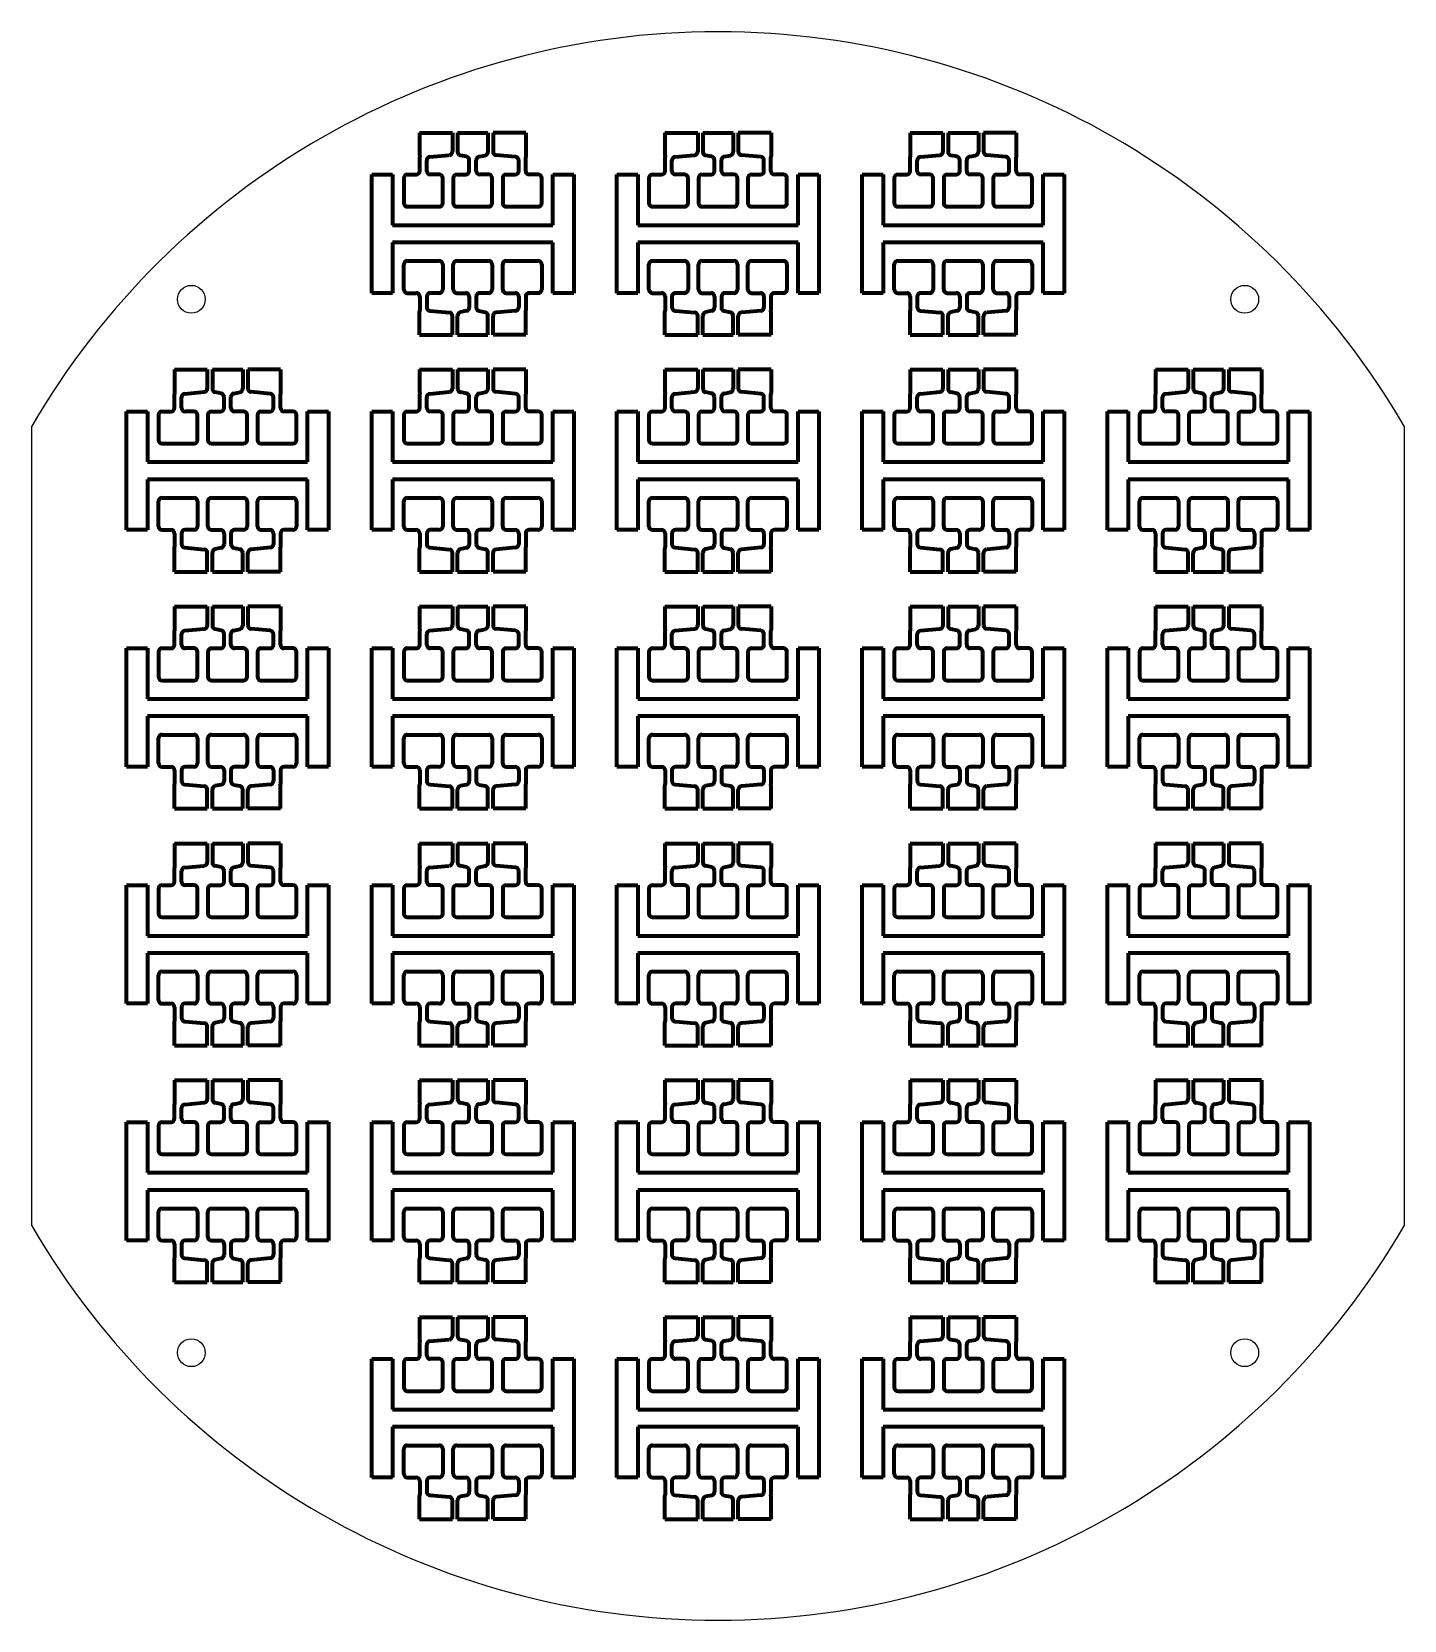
# Model space of a CAD drawing. Header units: millimetres. Extents: x 2005 to 2202, y 1694 to 1922.
import ezdxf

# ---------------------------------------------------------------- set-up
doc = ezdxf.new("R2010")
doc.units = ezdxf.units.MM
doc.layers.add('mask_hole', color=100, linetype='Continuous')
doc.layers.add('mask_outline', color=10, linetype='Continuous')
doc.layers.add('mask_stencil', color=30, linetype='Continuous', lineweight=70)

msp = doc.modelspace()

# ---------------------------------------------------------------- linework, layer by layer
at = {"layer": 'mask_hole'}
for centre in [(2028.3, 1883.33), (2179.5, 1883.33), (2028.3, 1732.13), (2179.5, 1732.13)]:
    msp.add_circle(centre, 2, dxfattribs=at)
at = {"layer": 'mask_outline'}
for p, q in [((2005.39, 1750.33), (2005.39, 1865.13)), ((2202.39, 1865.11), (2202.39, 1750.34))]:
    msp.add_line(p, q, dxfattribs=at)
for start, end in [(30.2232, 149.7686), (210.2314, 329.7768)]:
    msp.add_arc((2103.89, 1807.73), 114, start, end, dxfattribs=at)
at = {"layer": 'mask_stencil'}
for p, q in [((2061.07, 1907.23), (2065.79, 1907.23)), ((2061.07, 1907.23), (2061.07, 1904.07)), ((2065.79, 1907.23), (2065.79, 1904.53)), ((2066.52, 1907.23), (2070.87, 1907.23)), ((2066.52, 1907.23), (2066.52, 1904.48)), ((2070.87, 1907.23), (2070.87, 1904.48)), ((2076.31, 1907.23), (2071.6, 1907.23)), ((2071.6, 1907.23), (2071.6, 1904.53)), ((2076.31, 1907.23), (2076.31, 1904.07)), ((2096.27, 1907.23), (2100.99, 1907.23)), ((2096.27, 1907.23), (2096.27, 1904.07)), ((2100.99, 1907.23), (2100.99, 1904.53)), ((2101.72, 1907.23), (2106.07, 1907.23)), ((2101.72, 1907.23), (2101.72, 1904.48)), ((2106.07, 1907.23), (2106.07, 1904.48)), ((2111.51, 1907.23), (2106.8, 1907.23)), ((2106.8, 1907.23), (2106.8, 1904.53)), ((2111.51, 1907.23), (2111.51, 1904.07)), ((2131.47, 1907.23), (2136.19, 1907.23)), ((2131.47, 1907.23), (2131.47, 1904.07)), ((2136.19, 1907.23), (2136.19, 1904.53)), ((2136.92, 1907.23), (2141.27, 1907.23)), ((2136.92, 1907.23), (2136.92, 1904.48)), ((2141.27, 1907.23), (2141.27, 1904.48)), ((2146.71, 1907.23), (2142, 1907.23)), ((2142, 1907.23), (2142, 1904.53)), ((2146.71, 1907.23), (2146.71, 1904.07)), ((2061.07, 1904.07), (2061.09, 1903.73)), ((2062.55, 1903.77), (2065.33, 1904.03)), ((2067.8, 1903.81), (2066.92, 1903.99)), ((2069.59, 1903.81), (2070.47, 1903.99)), ((2074.84, 1903.77), (2072.06, 1904.03)), ((2076.31, 1904.07), (2076.29, 1903.73)), ((2096.27, 1904.07), (2096.29, 1903.73)), ((2097.75, 1903.77), (2100.53, 1904.03)), ((2103, 1903.81), (2102.12, 1903.99)), ((2104.79, 1903.81), (2105.67, 1903.99)), ((2110.04, 1903.77), (2107.26, 1904.03)), ((2111.51, 1904.07), (2111.49, 1903.73)), ((2131.47, 1904.07), (2131.49, 1903.73)), ((2132.95, 1903.77), (2135.73, 1904.03)), ((2138.2, 1903.81), (2137.32, 1903.99)), ((2139.99, 1903.81), (2140.87, 1903.99)), ((2145.24, 1903.77), (2142.46, 1904.03)), ((2146.71, 1904.07), (2146.69, 1903.73)), ((2061.09, 1901.73), (2061.09, 1903.73)), ((2062.09, 1901.73), (2062.09, 1903.27)), ((2068.19, 1901.73), (2068.19, 1903.32)), ((2069.19, 1901.73), (2069.19, 1903.32)), ((2075.29, 1901.73), (2075.29, 1903.27)), ((2076.29, 1901.73), (2076.29, 1903.73)), ((2096.29, 1901.73), (2096.29, 1903.73)), ((2097.29, 1901.73), (2097.29, 1903.27)), ((2103.39, 1901.73), (2103.39, 1903.32)), ((2104.39, 1901.73), (2104.39, 1903.32)), ((2110.49, 1901.73), (2110.49, 1903.27)), ((2111.49, 1901.73), (2111.49, 1903.73)), ((2131.49, 1901.73), (2131.49, 1903.73)), ((2132.49, 1901.73), (2132.49, 1903.27)), ((2138.59, 1901.73), (2138.59, 1903.32)), ((2139.59, 1901.73), (2139.59, 1903.32)), ((2145.69, 1901.73), (2145.69, 1903.27)), ((2146.69, 1901.73), (2146.69, 1903.73)), ((2054.19, 1901.23), (2057.19, 1901.23)), ((2054.19, 1884.23), (2054.19, 1901.23)), ((2057.19, 1901.23), (2057.19, 1893.98)), ((2058.79, 1900.73), (2058.79, 1897.13)), ((2059.29, 1901.23), (2060.59, 1901.23)), ((2063.89, 1901.23), (2062.59, 1901.23)), ((2064.39, 1897.13), (2064.39, 1900.73)), ((2065.89, 1900.73), (2065.89, 1897.13)), ((2066.39, 1901.23), (2067.69, 1901.23)), ((2070.99, 1901.23), (2069.69, 1901.23)), ((2071.49, 1897.13), (2071.49, 1900.73)), ((2072.99, 1900.73), (2072.99, 1897.13)), ((2073.49, 1901.23), (2074.79, 1901.23)), ((2078.09, 1901.23), (2076.79, 1901.23)), ((2078.59, 1897.13), (2078.59, 1900.73)), ((2080.19, 1893.98), (2080.19, 1901.23)), ((2080.19, 1901.23), (2083.19, 1901.23)), ((2083.19, 1901.23), (2083.19, 1884.23)), ((2089.39, 1901.23), (2092.39, 1901.23)), ((2089.39, 1884.23), (2089.39, 1901.23)), ((2092.39, 1901.23), (2092.39, 1893.98)), ((2093.99, 1900.73), (2093.99, 1897.13)), ((2094.49, 1901.23), (2095.79, 1901.23)), ((2099.09, 1901.23), (2097.79, 1901.23)), ((2099.59, 1897.13), (2099.59, 1900.73)), ((2101.09, 1900.73), (2101.09, 1897.13)), ((2101.59, 1901.23), (2102.89, 1901.23)), ((2106.19, 1901.23), (2104.89, 1901.23)), ((2106.69, 1897.13), (2106.69, 1900.73)), ((2108.19, 1900.73), (2108.19, 1897.13)), ((2108.69, 1901.23), (2109.99, 1901.23)), ((2113.29, 1901.23), (2111.99, 1901.23)), ((2113.79, 1897.13), (2113.79, 1900.73)), ((2115.39, 1893.98), (2115.39, 1901.23)), ((2115.39, 1901.23), (2118.39, 1901.23)), ((2118.39, 1901.23), (2118.39, 1884.23)), ((2124.59, 1901.23), (2127.59, 1901.23)), ((2124.59, 1884.23), (2124.59, 1901.23)), ((2127.59, 1901.23), (2127.59, 1893.98)), ((2129.19, 1900.73), (2129.19, 1897.13)), ((2129.69, 1901.23), (2130.99, 1901.23)), ((2134.29, 1901.23), (2132.99, 1901.23)), ((2134.79, 1897.13), (2134.79, 1900.73)), ((2136.29, 1900.73), (2136.29, 1897.13)), ((2136.79, 1901.23), (2138.09, 1901.23)), ((2141.39, 1901.23), (2140.09, 1901.23)), ((2141.89, 1897.13), (2141.89, 1900.73)), ((2143.39, 1900.73), (2143.39, 1897.13)), ((2143.89, 1901.23), (2145.19, 1901.23)), ((2148.49, 1901.23), (2147.19, 1901.23)), ((2148.99, 1897.13), (2148.99, 1900.73)), ((2150.59, 1893.98), (2150.59, 1901.23)), ((2150.59, 1901.23), (2153.59, 1901.23)), ((2153.59, 1901.23), (2153.59, 1884.23)), ((2059.29, 1896.63), (2063.89, 1896.63)), ((2066.39, 1896.63), (2070.99, 1896.63)), ((2073.49, 1896.63), (2078.09, 1896.63)), ((2094.49, 1896.63), (2099.09, 1896.63)), ((2101.59, 1896.63), (2106.19, 1896.63)), ((2108.69, 1896.63), (2113.29, 1896.63)), ((2129.69, 1896.63), (2134.29, 1896.63)), ((2136.79, 1896.63), (2141.39, 1896.63)), ((2143.89, 1896.63), (2148.49, 1896.63)), ((2057.19, 1893.98), (2080.19, 1893.98)), ((2092.39, 1893.98), (2115.39, 1893.98)), ((2127.59, 1893.98), (2150.59, 1893.98)), ((2080.19, 1891.48), (2057.19, 1891.48)), ((2057.19, 1891.48), (2057.19, 1884.23)), ((2080.19, 1884.23), (2080.19, 1891.48)), ((2115.39, 1891.48), (2092.39, 1891.48)), ((2092.39, 1891.48), (2092.39, 1884.23)), ((2115.39, 1884.23), (2115.39, 1891.48)), ((2150.59, 1891.48), (2127.59, 1891.48)), ((2127.59, 1891.48), (2127.59, 1884.23)), ((2150.59, 1884.23), (2150.59, 1891.48)), ((2058.79, 1884.73), (2058.79, 1888.33)), ((2059.29, 1888.83), (2063.89, 1888.83)), ((2064.39, 1888.33), (2064.39, 1884.73)), ((2065.89, 1884.73), (2065.89, 1888.33)), ((2066.39, 1888.83), (2070.99, 1888.83)), ((2071.49, 1888.33), (2071.49, 1884.73)), ((2072.99, 1884.73), (2072.99, 1888.33)), ((2073.49, 1888.83), (2078.09, 1888.83)), ((2078.59, 1888.33), (2078.59, 1884.73)), ((2093.99, 1884.73), (2093.99, 1888.33)), ((2094.49, 1888.83), (2099.09, 1888.83)), ((2099.59, 1888.33), (2099.59, 1884.73)), ((2101.09, 1884.73), (2101.09, 1888.33)), ((2101.59, 1888.83), (2106.19, 1888.83)), ((2106.69, 1888.33), (2106.69, 1884.73)), ((2108.19, 1884.73), (2108.19, 1888.33)), ((2108.69, 1888.83), (2113.29, 1888.83)), ((2113.79, 1888.33), (2113.79, 1884.73)), ((2129.19, 1884.73), (2129.19, 1888.33)), ((2129.69, 1888.83), (2134.29, 1888.83)), ((2134.79, 1888.33), (2134.79, 1884.73)), ((2136.29, 1884.73), (2136.29, 1888.33)), ((2136.79, 1888.83), (2141.39, 1888.83)), ((2141.89, 1888.33), (2141.89, 1884.73)), ((2143.39, 1884.73), (2143.39, 1888.33)), ((2143.89, 1888.83), (2148.49, 1888.83)), ((2148.99, 1888.33), (2148.99, 1884.73)), ((2057.19, 1884.23), (2054.19, 1884.23)), ((2059.29, 1884.23), (2060.59, 1884.23)), ((2061.09, 1883.73), (2061.09, 1881.73)), ((2062.09, 1883.73), (2062.09, 1882.18)), ((2063.89, 1884.23), (2062.59, 1884.23)), ((2066.39, 1884.23), (2067.69, 1884.23)), ((2068.19, 1883.73), (2068.19, 1882.14)), ((2069.19, 1883.73), (2069.19, 1882.14)), ((2070.99, 1884.23), (2069.69, 1884.23)), ((2073.49, 1884.23), (2074.79, 1884.23)), ((2075.29, 1883.73), (2075.29, 1882.18)), ((2076.29, 1883.73), (2076.29, 1881.73)), ((2078.09, 1884.23), (2076.79, 1884.23)), ((2083.19, 1884.23), (2080.19, 1884.23)), ((2092.39, 1884.23), (2089.39, 1884.23)), ((2094.49, 1884.23), (2095.79, 1884.23)), ((2096.29, 1883.73), (2096.29, 1881.73)), ((2097.29, 1883.73), (2097.29, 1882.18)), ((2099.09, 1884.23), (2097.79, 1884.23)), ((2101.59, 1884.23), (2102.89, 1884.23)), ((2103.39, 1883.73), (2103.39, 1882.14)), ((2104.39, 1883.73), (2104.39, 1882.14)), ((2106.19, 1884.23), (2104.89, 1884.23)), ((2108.69, 1884.23), (2109.99, 1884.23)), ((2110.49, 1883.73), (2110.49, 1882.18)), ((2111.49, 1883.73), (2111.49, 1881.73)), ((2113.29, 1884.23), (2111.99, 1884.23)), ((2118.39, 1884.23), (2115.39, 1884.23)), ((2127.59, 1884.23), (2124.59, 1884.23)), ((2129.69, 1884.23), (2130.99, 1884.23)), ((2131.49, 1883.73), (2131.49, 1881.73)), ((2132.49, 1883.73), (2132.49, 1882.18)), ((2134.29, 1884.23), (2132.99, 1884.23)), ((2136.79, 1884.23), (2138.09, 1884.23)), ((2138.59, 1883.73), (2138.59, 1882.14)), ((2139.59, 1883.73), (2139.59, 1882.14)), ((2141.39, 1884.23), (2140.09, 1884.23)), ((2143.89, 1884.23), (2145.19, 1884.23)), ((2145.69, 1883.73), (2145.69, 1882.18)), ((2146.69, 1883.73), (2146.69, 1881.73)), ((2148.49, 1884.23), (2147.19, 1884.23)), ((2153.59, 1884.23), (2150.59, 1884.23)), ((2061.07, 1881.38), (2061.09, 1881.73)), ((2061.07, 1878.23), (2061.07, 1881.38)), ((2062.55, 1881.69), (2065.33, 1881.43)), ((2067.8, 1881.65), (2066.92, 1881.47)), ((2069.59, 1881.65), (2070.47, 1881.47)), ((2074.84, 1881.69), (2072.06, 1881.43)), ((2076.31, 1881.38), (2076.29, 1881.73)), ((2076.31, 1878.23), (2076.31, 1881.38)), ((2096.27, 1881.38), (2096.29, 1881.73)), ((2096.27, 1878.23), (2096.27, 1881.38)), ((2097.75, 1881.69), (2100.53, 1881.43)), ((2103, 1881.65), (2102.12, 1881.47)), ((2104.79, 1881.65), (2105.67, 1881.47)), ((2110.04, 1881.69), (2107.26, 1881.43)), ((2111.51, 1881.38), (2111.49, 1881.73)), ((2111.51, 1878.23), (2111.51, 1881.38)), ((2131.47, 1881.38), (2131.49, 1881.73)), ((2131.47, 1878.23), (2131.47, 1881.38)), ((2132.95, 1881.69), (2135.73, 1881.43)), ((2138.2, 1881.65), (2137.32, 1881.47)), ((2139.99, 1881.65), (2140.87, 1881.47)), ((2145.24, 1881.69), (2142.46, 1881.43)), ((2146.71, 1881.38), (2146.69, 1881.73)), ((2146.71, 1878.23), (2146.71, 1881.38)), ((2065.79, 1878.23), (2065.79, 1880.93)), ((2066.52, 1878.23), (2066.52, 1880.98)), ((2070.87, 1878.23), (2070.87, 1880.98)), ((2071.6, 1878.23), (2071.6, 1880.93)), ((2100.99, 1878.23), (2100.99, 1880.93)), ((2101.72, 1878.23), (2101.72, 1880.98)), ((2106.07, 1878.23), (2106.07, 1880.98)), ((2106.8, 1878.23), (2106.8, 1880.93)), ((2136.19, 1878.23), (2136.19, 1880.93)), ((2136.92, 1878.23), (2136.92, 1880.98)), ((2141.27, 1878.23), (2141.27, 1880.98)), ((2142, 1878.23), (2142, 1880.93)), ((2061.07, 1878.23), (2065.79, 1878.23)), ((2066.52, 1878.23), (2070.87, 1878.23)), ((2076.31, 1878.23), (2071.6, 1878.23)), ((2096.27, 1878.23), (2100.99, 1878.23)), ((2101.72, 1878.23), (2106.07, 1878.23)), ((2111.51, 1878.23), (2106.8, 1878.23)), ((2131.47, 1878.23), (2136.19, 1878.23)), ((2136.92, 1878.23), (2141.27, 1878.23)), ((2146.71, 1878.23), (2142, 1878.23)), ((2025.87, 1873.23), (2030.59, 1873.23)), ((2025.87, 1873.23), (2025.87, 1870.07)), ((2030.59, 1873.23), (2030.59, 1870.53)), ((2031.32, 1873.23), (2035.67, 1873.23)), ((2031.32, 1873.23), (2031.32, 1870.48)), ((2035.67, 1873.23), (2035.67, 1870.48)), ((2041.11, 1873.23), (2036.4, 1873.23)), ((2036.4, 1873.23), (2036.4, 1870.53)), ((2041.11, 1873.23), (2041.11, 1870.07)), ((2061.07, 1873.23), (2065.79, 1873.23)), ((2061.07, 1873.23), (2061.07, 1870.07)), ((2065.79, 1873.23), (2065.79, 1870.53)), ((2066.52, 1873.23), (2070.87, 1873.23)), ((2066.52, 1873.23), (2066.52, 1870.48)), ((2070.87, 1873.23), (2070.87, 1870.48)), ((2076.31, 1873.23), (2071.6, 1873.23)), ((2071.6, 1873.23), (2071.6, 1870.53)), ((2076.31, 1873.23), (2076.31, 1870.07)), ((2096.27, 1873.23), (2100.99, 1873.23)), ((2096.27, 1873.23), (2096.27, 1870.07)), ((2100.99, 1873.23), (2100.99, 1870.53)), ((2101.72, 1873.23), (2106.07, 1873.23)), ((2101.72, 1873.23), (2101.72, 1870.48)), ((2106.07, 1873.23), (2106.07, 1870.48)), ((2111.51, 1873.23), (2106.8, 1873.23)), ((2106.8, 1873.23), (2106.8, 1870.53)), ((2111.51, 1873.23), (2111.51, 1870.07)), ((2131.47, 1873.23), (2136.19, 1873.23)), ((2131.47, 1873.23), (2131.47, 1870.07)), ((2136.19, 1873.23), (2136.19, 1870.53)), ((2136.92, 1873.23), (2141.27, 1873.23)), ((2136.92, 1873.23), (2136.92, 1870.48)), ((2141.27, 1873.23), (2141.27, 1870.48)), ((2146.71, 1873.23), (2142, 1873.23)), ((2142, 1873.23), (2142, 1870.53)), ((2146.71, 1873.23), (2146.71, 1870.07)), ((2166.67, 1873.23), (2171.39, 1873.23)), ((2166.67, 1873.23), (2166.67, 1870.07)), ((2171.39, 1873.23), (2171.39, 1870.53)), ((2172.12, 1873.23), (2176.47, 1873.23)), ((2172.12, 1873.23), (2172.12, 1870.48)), ((2176.47, 1873.23), (2176.47, 1870.48)), ((2181.91, 1873.23), (2177.2, 1873.23)), ((2177.2, 1873.23), (2177.2, 1870.53)), ((2181.91, 1873.23), (2181.91, 1870.07)), ((2025.87, 1870.07), (2025.89, 1869.73)), ((2025.89, 1867.73), (2025.89, 1869.73)), ((2027.35, 1869.77), (2030.13, 1870.03)), ((2032.6, 1869.81), (2031.72, 1869.99)), ((2034.39, 1869.81), (2035.27, 1869.99)), ((2039.64, 1869.77), (2036.86, 1870.03)), ((2041.11, 1870.07), (2041.09, 1869.73)), ((2041.09, 1867.73), (2041.09, 1869.73)), ((2061.07, 1870.07), (2061.09, 1869.73)), ((2061.09, 1867.73), (2061.09, 1869.73)), ((2062.55, 1869.77), (2065.33, 1870.03)), ((2067.8, 1869.81), (2066.92, 1869.99)), ((2069.59, 1869.81), (2070.47, 1869.99)), ((2074.84, 1869.77), (2072.06, 1870.03)), ((2076.31, 1870.07), (2076.29, 1869.73)), ((2076.29, 1867.73), (2076.29, 1869.73)), ((2096.27, 1870.07), (2096.29, 1869.73)), ((2096.29, 1867.73), (2096.29, 1869.73)), ((2097.75, 1869.77), (2100.53, 1870.03)), ((2103, 1869.81), (2102.12, 1869.99)), ((2104.79, 1869.81), (2105.67, 1869.99)), ((2110.04, 1869.77), (2107.26, 1870.03)), ((2111.51, 1870.07), (2111.49, 1869.73)), ((2111.49, 1867.73), (2111.49, 1869.73)), ((2131.47, 1870.07), (2131.49, 1869.73)), ((2131.49, 1867.73), (2131.49, 1869.73)), ((2132.95, 1869.77), (2135.73, 1870.03)), ((2138.2, 1869.81), (2137.32, 1869.99)), ((2139.99, 1869.81), (2140.87, 1869.99)), ((2145.24, 1869.77), (2142.46, 1870.03)), ((2146.71, 1870.07), (2146.69, 1869.73)), ((2146.69, 1867.73), (2146.69, 1869.73)), ((2166.67, 1870.07), (2166.69, 1869.73)), ((2166.69, 1867.73), (2166.69, 1869.73)), ((2168.15, 1869.77), (2170.93, 1870.03)), ((2173.4, 1869.81), (2172.52, 1869.99)), ((2175.19, 1869.81), (2176.07, 1869.99)), ((2180.44, 1869.77), (2177.66, 1870.03)), ((2181.91, 1870.07), (2181.89, 1869.73)), ((2181.89, 1867.73), (2181.89, 1869.73)), ((2026.89, 1867.73), (2026.89, 1869.27)), ((2032.99, 1867.73), (2032.99, 1869.32)), ((2033.99, 1867.73), (2033.99, 1869.32)), ((2040.09, 1867.73), (2040.09, 1869.27)), ((2062.09, 1867.73), (2062.09, 1869.27)), ((2068.19, 1867.73), (2068.19, 1869.32)), ((2069.19, 1867.73), (2069.19, 1869.32)), ((2075.29, 1867.73), (2075.29, 1869.27)), ((2097.29, 1867.73), (2097.29, 1869.27)), ((2103.39, 1867.73), (2103.39, 1869.32)), ((2104.39, 1867.73), (2104.39, 1869.32)), ((2110.49, 1867.73), (2110.49, 1869.27)), ((2132.49, 1867.73), (2132.49, 1869.27)), ((2138.59, 1867.73), (2138.59, 1869.32)), ((2139.59, 1867.73), (2139.59, 1869.32)), ((2145.69, 1867.73), (2145.69, 1869.27)), ((2167.69, 1867.73), (2167.69, 1869.27)), ((2173.79, 1867.73), (2173.79, 1869.32)), ((2174.79, 1867.73), (2174.79, 1869.32)), ((2180.89, 1867.73), (2180.89, 1869.27)), ((2018.99, 1867.23), (2021.99, 1867.23)), ((2018.99, 1850.23), (2018.99, 1867.23)), ((2021.99, 1867.23), (2021.99, 1859.98)), ((2023.59, 1866.73), (2023.59, 1863.13)), ((2024.09, 1867.23), (2025.39, 1867.23)), ((2028.69, 1867.23), (2027.39, 1867.23)), ((2029.19, 1863.13), (2029.19, 1866.73)), ((2030.69, 1866.73), (2030.69, 1863.13)), ((2031.19, 1867.23), (2032.49, 1867.23)), ((2035.79, 1867.23), (2034.49, 1867.23)), ((2036.29, 1863.13), (2036.29, 1866.73)), ((2037.79, 1866.73), (2037.79, 1863.13)), ((2038.29, 1867.23), (2039.59, 1867.23)), ((2042.89, 1867.23), (2041.59, 1867.23)), ((2043.39, 1863.13), (2043.39, 1866.73)), ((2044.99, 1859.98), (2044.99, 1867.23)), ((2044.99, 1867.23), (2047.99, 1867.23)), ((2047.99, 1867.23), (2047.99, 1850.23)), ((2054.19, 1867.23), (2057.19, 1867.23)), ((2054.19, 1850.23), (2054.19, 1867.23)), ((2057.19, 1867.23), (2057.19, 1859.98)), ((2058.79, 1866.73), (2058.79, 1863.13)), ((2059.29, 1867.23), (2060.59, 1867.23)), ((2063.89, 1867.23), (2062.59, 1867.23)), ((2064.39, 1863.13), (2064.39, 1866.73)), ((2065.89, 1866.73), (2065.89, 1863.13)), ((2066.39, 1867.23), (2067.69, 1867.23)), ((2070.99, 1867.23), (2069.69, 1867.23)), ((2071.49, 1863.13), (2071.49, 1866.73)), ((2072.99, 1866.73), (2072.99, 1863.13)), ((2073.49, 1867.23), (2074.79, 1867.23)), ((2078.09, 1867.23), (2076.79, 1867.23)), ((2078.59, 1863.13), (2078.59, 1866.73)), ((2080.19, 1859.98), (2080.19, 1867.23)), ((2080.19, 1867.23), (2083.19, 1867.23)), ((2083.19, 1867.23), (2083.19, 1850.23)), ((2089.39, 1867.23), (2092.39, 1867.23)), ((2089.39, 1850.23), (2089.39, 1867.23)), ((2092.39, 1867.23), (2092.39, 1859.98)), ((2093.99, 1866.73), (2093.99, 1863.13)), ((2094.49, 1867.23), (2095.79, 1867.23)), ((2099.09, 1867.23), (2097.79, 1867.23)), ((2099.59, 1863.13), (2099.59, 1866.73)), ((2101.09, 1866.73), (2101.09, 1863.13)), ((2101.59, 1867.23), (2102.89, 1867.23)), ((2106.19, 1867.23), (2104.89, 1867.23)), ((2106.69, 1863.13), (2106.69, 1866.73)), ((2108.19, 1866.73), (2108.19, 1863.13)), ((2108.69, 1867.23), (2109.99, 1867.23)), ((2113.29, 1867.23), (2111.99, 1867.23)), ((2113.79, 1863.13), (2113.79, 1866.73)), ((2115.39, 1859.98), (2115.39, 1867.23)), ((2115.39, 1867.23), (2118.39, 1867.23)), ((2118.39, 1867.23), (2118.39, 1850.23)), ((2124.59, 1867.23), (2127.59, 1867.23)), ((2124.59, 1850.23), (2124.59, 1867.23)), ((2127.59, 1867.23), (2127.59, 1859.98)), ((2129.19, 1866.73), (2129.19, 1863.13)), ((2129.69, 1867.23), (2130.99, 1867.23)), ((2134.29, 1867.23), (2132.99, 1867.23)), ((2134.79, 1863.13), (2134.79, 1866.73)), ((2136.29, 1866.73), (2136.29, 1863.13)), ((2136.79, 1867.23), (2138.09, 1867.23)), ((2141.39, 1867.23), (2140.09, 1867.23)), ((2141.89, 1863.13), (2141.89, 1866.73)), ((2143.39, 1866.73), (2143.39, 1863.13)), ((2143.89, 1867.23), (2145.19, 1867.23)), ((2148.49, 1867.23), (2147.19, 1867.23)), ((2148.99, 1863.13), (2148.99, 1866.73)), ((2150.59, 1859.98), (2150.59, 1867.23)), ((2150.59, 1867.23), (2153.59, 1867.23)), ((2153.59, 1867.23), (2153.59, 1850.23)), ((2159.79, 1867.23), (2162.79, 1867.23)), ((2159.79, 1850.23), (2159.79, 1867.23)), ((2162.79, 1867.23), (2162.79, 1859.98)), ((2164.39, 1866.73), (2164.39, 1863.13)), ((2164.89, 1867.23), (2166.19, 1867.23)), ((2169.49, 1867.23), (2168.19, 1867.23)), ((2169.99, 1863.13), (2169.99, 1866.73)), ((2171.49, 1866.73), (2171.49, 1863.13)), ((2171.99, 1867.23), (2173.29, 1867.23)), ((2176.59, 1867.23), (2175.29, 1867.23)), ((2177.09, 1863.13), (2177.09, 1866.73)), ((2178.59, 1866.73), (2178.59, 1863.13)), ((2179.09, 1867.23), (2180.39, 1867.23)), ((2183.69, 1867.23), (2182.39, 1867.23)), ((2184.19, 1863.13), (2184.19, 1866.73)), ((2185.79, 1859.98), (2185.79, 1867.23)), ((2185.79, 1867.23), (2188.79, 1867.23)), ((2188.79, 1867.23), (2188.79, 1850.23)), ((2024.09, 1862.63), (2028.69, 1862.63)), ((2031.19, 1862.63), (2035.79, 1862.63)), ((2038.29, 1862.63), (2042.89, 1862.63)), ((2059.29, 1862.63), (2063.89, 1862.63)), ((2066.39, 1862.63), (2070.99, 1862.63)), ((2073.49, 1862.63), (2078.09, 1862.63)), ((2094.49, 1862.63), (2099.09, 1862.63)), ((2101.59, 1862.63), (2106.19, 1862.63)), ((2108.69, 1862.63), (2113.29, 1862.63)), ((2129.69, 1862.63), (2134.29, 1862.63)), ((2136.79, 1862.63), (2141.39, 1862.63)), ((2143.89, 1862.63), (2148.49, 1862.63)), ((2164.89, 1862.63), (2169.49, 1862.63)), ((2171.99, 1862.63), (2176.59, 1862.63)), ((2179.09, 1862.63), (2183.69, 1862.63)), ((2021.99, 1859.98), (2044.99, 1859.98)), ((2057.19, 1859.98), (2080.19, 1859.98)), ((2092.39, 1859.98), (2115.39, 1859.98)), ((2127.59, 1859.98), (2150.59, 1859.98)), ((2162.79, 1859.98), (2185.79, 1859.98)), ((2044.99, 1857.48), (2021.99, 1857.48)), ((2021.99, 1857.48), (2021.99, 1850.23)), ((2044.99, 1850.23), (2044.99, 1857.48)), ((2080.19, 1857.48), (2057.19, 1857.48)), ((2057.19, 1857.48), (2057.19, 1850.23)), ((2080.19, 1850.23), (2080.19, 1857.48)), ((2115.39, 1857.48), (2092.39, 1857.48)), ((2092.39, 1857.48), (2092.39, 1850.23)), ((2115.39, 1850.23), (2115.39, 1857.48)), ((2150.59, 1857.48), (2127.59, 1857.48)), ((2127.59, 1857.48), (2127.59, 1850.23)), ((2150.59, 1850.23), (2150.59, 1857.48)), ((2185.79, 1857.48), (2162.79, 1857.48)), ((2162.79, 1857.48), (2162.79, 1850.23)), ((2185.79, 1850.23), (2185.79, 1857.48)), ((2023.59, 1850.73), (2023.59, 1854.33)), ((2024.09, 1854.83), (2028.69, 1854.83)), ((2029.19, 1854.33), (2029.19, 1850.73)), ((2030.69, 1850.73), (2030.69, 1854.33)), ((2031.19, 1854.83), (2035.79, 1854.83)), ((2036.29, 1854.33), (2036.29, 1850.73)), ((2037.79, 1850.73), (2037.79, 1854.33)), ((2038.29, 1854.83), (2042.89, 1854.83)), ((2043.39, 1854.33), (2043.39, 1850.73)), ((2058.79, 1850.73), (2058.79, 1854.33)), ((2059.29, 1854.83), (2063.89, 1854.83)), ((2064.39, 1854.33), (2064.39, 1850.73)), ((2065.89, 1850.73), (2065.89, 1854.33)), ((2066.39, 1854.83), (2070.99, 1854.83)), ((2071.49, 1854.33), (2071.49, 1850.73)), ((2072.99, 1850.73), (2072.99, 1854.33)), ((2073.49, 1854.83), (2078.09, 1854.83)), ((2078.59, 1854.33), (2078.59, 1850.73)), ((2093.99, 1850.73), (2093.99, 1854.33)), ((2094.49, 1854.83), (2099.09, 1854.83)), ((2099.59, 1854.33), (2099.59, 1850.73)), ((2101.09, 1850.73), (2101.09, 1854.33)), ((2101.59, 1854.83), (2106.19, 1854.83)), ((2106.69, 1854.33), (2106.69, 1850.73)), ((2108.19, 1850.73), (2108.19, 1854.33)), ((2108.69, 1854.83), (2113.29, 1854.83)), ((2113.79, 1854.33), (2113.79, 1850.73)), ((2129.19, 1850.73), (2129.19, 1854.33)), ((2129.69, 1854.83), (2134.29, 1854.83)), ((2134.79, 1854.33), (2134.79, 1850.73)), ((2136.29, 1850.73), (2136.29, 1854.33)), ((2136.79, 1854.83), (2141.39, 1854.83)), ((2141.89, 1854.33), (2141.89, 1850.73)), ((2143.39, 1850.73), (2143.39, 1854.33)), ((2143.89, 1854.83), (2148.49, 1854.83)), ((2148.99, 1854.33), (2148.99, 1850.73)), ((2164.39, 1850.73), (2164.39, 1854.33)), ((2164.89, 1854.83), (2169.49, 1854.83)), ((2169.99, 1854.33), (2169.99, 1850.73)), ((2171.49, 1850.73), (2171.49, 1854.33)), ((2171.99, 1854.83), (2176.59, 1854.83)), ((2177.09, 1854.33), (2177.09, 1850.73)), ((2178.59, 1850.73), (2178.59, 1854.33)), ((2179.09, 1854.83), (2183.69, 1854.83)), ((2184.19, 1854.33), (2184.19, 1850.73)), ((2021.99, 1850.23), (2018.99, 1850.23)), ((2024.09, 1850.23), (2025.39, 1850.23)), ((2025.89, 1849.73), (2025.89, 1847.73)), ((2026.89, 1849.73), (2026.89, 1848.18)), ((2028.69, 1850.23), (2027.39, 1850.23)), ((2031.19, 1850.23), (2032.49, 1850.23)), ((2032.99, 1849.73), (2032.99, 1848.14)), ((2033.99, 1849.73), (2033.99, 1848.14)), ((2035.79, 1850.23), (2034.49, 1850.23)), ((2038.29, 1850.23), (2039.59, 1850.23)), ((2040.09, 1849.73), (2040.09, 1848.18)), ((2041.09, 1849.73), (2041.09, 1847.73)), ((2042.89, 1850.23), (2041.59, 1850.23)), ((2047.99, 1850.23), (2044.99, 1850.23)), ((2057.19, 1850.23), (2054.19, 1850.23)), ((2059.29, 1850.23), (2060.59, 1850.23)), ((2061.09, 1849.73), (2061.09, 1847.73)), ((2062.09, 1849.73), (2062.09, 1848.18)), ((2063.89, 1850.23), (2062.59, 1850.23)), ((2066.39, 1850.23), (2067.69, 1850.23)), ((2068.19, 1849.73), (2068.19, 1848.14)), ((2069.19, 1849.73), (2069.19, 1848.14)), ((2070.99, 1850.23), (2069.69, 1850.23)), ((2073.49, 1850.23), (2074.79, 1850.23)), ((2075.29, 1849.73), (2075.29, 1848.18)), ((2076.29, 1849.73), (2076.29, 1847.73)), ((2078.09, 1850.23), (2076.79, 1850.23)), ((2083.19, 1850.23), (2080.19, 1850.23)), ((2092.39, 1850.23), (2089.39, 1850.23)), ((2094.49, 1850.23), (2095.79, 1850.23)), ((2096.29, 1849.73), (2096.29, 1847.73)), ((2097.29, 1849.73), (2097.29, 1848.18)), ((2099.09, 1850.23), (2097.79, 1850.23)), ((2101.59, 1850.23), (2102.89, 1850.23)), ((2103.39, 1849.73), (2103.39, 1848.14)), ((2104.39, 1849.73), (2104.39, 1848.14)), ((2106.19, 1850.23), (2104.89, 1850.23)), ((2108.69, 1850.23), (2109.99, 1850.23)), ((2110.49, 1849.73), (2110.49, 1848.18)), ((2111.49, 1849.73), (2111.49, 1847.73)), ((2113.29, 1850.23), (2111.99, 1850.23)), ((2118.39, 1850.23), (2115.39, 1850.23)), ((2127.59, 1850.23), (2124.59, 1850.23)), ((2129.69, 1850.23), (2130.99, 1850.23)), ((2131.49, 1849.73), (2131.49, 1847.73)), ((2132.49, 1849.73), (2132.49, 1848.18)), ((2134.29, 1850.23), (2132.99, 1850.23)), ((2136.79, 1850.23), (2138.09, 1850.23)), ((2138.59, 1849.73), (2138.59, 1848.14)), ((2139.59, 1849.73), (2139.59, 1848.14)), ((2141.39, 1850.23), (2140.09, 1850.23)), ((2143.89, 1850.23), (2145.19, 1850.23)), ((2145.69, 1849.73), (2145.69, 1848.18)), ((2146.69, 1849.73), (2146.69, 1847.73)), ((2148.49, 1850.23), (2147.19, 1850.23)), ((2153.59, 1850.23), (2150.59, 1850.23)), ((2162.79, 1850.23), (2159.79, 1850.23)), ((2164.89, 1850.23), (2166.19, 1850.23)), ((2166.69, 1849.73), (2166.69, 1847.73)), ((2167.69, 1849.73), (2167.69, 1848.18)), ((2169.49, 1850.23), (2168.19, 1850.23)), ((2171.99, 1850.23), (2173.29, 1850.23)), ((2173.79, 1849.73), (2173.79, 1848.14)), ((2174.79, 1849.73), (2174.79, 1848.14)), ((2176.59, 1850.23), (2175.29, 1850.23)), ((2179.09, 1850.23), (2180.39, 1850.23)), ((2180.89, 1849.73), (2180.89, 1848.18)), ((2181.89, 1849.73), (2181.89, 1847.73)), ((2183.69, 1850.23), (2182.39, 1850.23)), ((2188.79, 1850.23), (2185.79, 1850.23)), ((2025.87, 1847.38), (2025.89, 1847.73)), ((2025.87, 1844.23), (2025.87, 1847.38)), ((2027.35, 1847.69), (2030.13, 1847.43)), ((2030.59, 1844.23), (2030.59, 1846.93)), ((2031.32, 1844.23), (2031.32, 1846.98)), ((2032.6, 1847.65), (2031.72, 1847.47)), ((2034.39, 1847.65), (2035.27, 1847.47)), ((2035.67, 1844.23), (2035.67, 1846.98)), ((2036.4, 1844.23), (2036.4, 1846.93)), ((2039.64, 1847.69), (2036.86, 1847.43)), ((2041.11, 1847.38), (2041.09, 1847.73)), ((2041.11, 1844.23), (2041.11, 1847.38)), ((2061.07, 1847.38), (2061.09, 1847.73)), ((2061.07, 1844.23), (2061.07, 1847.38)), ((2062.55, 1847.69), (2065.33, 1847.43)), ((2065.79, 1844.23), (2065.79, 1846.93)), ((2066.52, 1844.23), (2066.52, 1846.98)), ((2067.8, 1847.65), (2066.92, 1847.47)), ((2069.59, 1847.65), (2070.47, 1847.47)), ((2070.87, 1844.23), (2070.87, 1846.98)), ((2071.6, 1844.23), (2071.6, 1846.93)), ((2074.84, 1847.69), (2072.06, 1847.43)), ((2076.31, 1847.38), (2076.29, 1847.73)), ((2076.31, 1844.23), (2076.31, 1847.38)), ((2096.27, 1847.38), (2096.29, 1847.73)), ((2096.27, 1844.23), (2096.27, 1847.38)), ((2097.75, 1847.69), (2100.53, 1847.43)), ((2100.99, 1844.23), (2100.99, 1846.93)), ((2101.72, 1844.23), (2101.72, 1846.98)), ((2103, 1847.65), (2102.12, 1847.47)), ((2104.79, 1847.65), (2105.67, 1847.47)), ((2106.07, 1844.23), (2106.07, 1846.98)), ((2106.8, 1844.23), (2106.8, 1846.93)), ((2110.04, 1847.69), (2107.26, 1847.43)), ((2111.51, 1847.38), (2111.49, 1847.73)), ((2111.51, 1844.23), (2111.51, 1847.38)), ((2131.47, 1847.38), (2131.49, 1847.73)), ((2131.47, 1844.23), (2131.47, 1847.38)), ((2132.95, 1847.69), (2135.73, 1847.43)), ((2136.19, 1844.23), (2136.19, 1846.93)), ((2136.92, 1844.23), (2136.92, 1846.98)), ((2138.2, 1847.65), (2137.32, 1847.47)), ((2139.99, 1847.65), (2140.87, 1847.47)), ((2141.27, 1844.23), (2141.27, 1846.98)), ((2142, 1844.23), (2142, 1846.93)), ((2145.24, 1847.69), (2142.46, 1847.43)), ((2146.71, 1847.38), (2146.69, 1847.73)), ((2146.71, 1844.23), (2146.71, 1847.38)), ((2166.67, 1847.38), (2166.69, 1847.73)), ((2166.67, 1844.23), (2166.67, 1847.38)), ((2168.15, 1847.69), (2170.93, 1847.43)), ((2171.39, 1844.23), (2171.39, 1846.93)), ((2172.12, 1844.23), (2172.12, 1846.98)), ((2173.4, 1847.65), (2172.52, 1847.47)), ((2175.19, 1847.65), (2176.07, 1847.47)), ((2176.47, 1844.23), (2176.47, 1846.98)), ((2177.2, 1844.23), (2177.2, 1846.93)), ((2180.44, 1847.69), (2177.66, 1847.43)), ((2181.91, 1847.38), (2181.89, 1847.73)), ((2181.91, 1844.23), (2181.91, 1847.38)), ((2025.87, 1844.23), (2030.59, 1844.23)), ((2031.32, 1844.23), (2035.67, 1844.23)), ((2041.11, 1844.23), (2036.4, 1844.23)), ((2061.07, 1844.23), (2065.79, 1844.23)), ((2066.52, 1844.23), (2070.87, 1844.23)), ((2076.31, 1844.23), (2071.6, 1844.23)), ((2096.27, 1844.23), (2100.99, 1844.23)), ((2101.72, 1844.23), (2106.07, 1844.23)), ((2111.51, 1844.23), (2106.8, 1844.23)), ((2131.47, 1844.23), (2136.19, 1844.23)), ((2136.92, 1844.23), (2141.27, 1844.23)), ((2146.71, 1844.23), (2142, 1844.23)), ((2166.67, 1844.23), (2171.39, 1844.23)), ((2172.12, 1844.23), (2176.47, 1844.23)), ((2181.91, 1844.23), (2177.2, 1844.23)), ((2025.87, 1839.23), (2030.59, 1839.23)), ((2025.87, 1839.23), (2025.87, 1836.07)), ((2030.59, 1839.23), (2030.59, 1836.53)), ((2031.32, 1839.23), (2035.67, 1839.23)), ((2031.32, 1839.23), (2031.32, 1836.48)), ((2035.67, 1839.23), (2035.67, 1836.48)), ((2041.11, 1839.23), (2036.4, 1839.23)), ((2036.4, 1839.23), (2036.4, 1836.53)), ((2041.11, 1839.23), (2041.11, 1836.07)), ((2061.07, 1839.23), (2065.79, 1839.23)), ((2061.07, 1839.23), (2061.07, 1836.07)), ((2065.79, 1839.23), (2065.79, 1836.53)), ((2066.52, 1839.23), (2070.87, 1839.23)), ((2066.52, 1839.23), (2066.52, 1836.48)), ((2070.87, 1839.23), (2070.87, 1836.48)), ((2076.31, 1839.23), (2071.6, 1839.23)), ((2071.6, 1839.23), (2071.6, 1836.53)), ((2076.31, 1839.23), (2076.31, 1836.07)), ((2096.27, 1839.23), (2100.99, 1839.23)), ((2096.27, 1839.23), (2096.27, 1836.07)), ((2100.99, 1839.23), (2100.99, 1836.53)), ((2101.72, 1839.23), (2106.07, 1839.23)), ((2101.72, 1839.23), (2101.72, 1836.48)), ((2106.07, 1839.23), (2106.07, 1836.48)), ((2111.51, 1839.23), (2106.8, 1839.23)), ((2106.8, 1839.23), (2106.8, 1836.53)), ((2111.51, 1839.23), (2111.51, 1836.07)), ((2131.47, 1839.23), (2136.19, 1839.23)), ((2131.47, 1839.23), (2131.47, 1836.07)), ((2136.19, 1839.23), (2136.19, 1836.53)), ((2136.92, 1839.23), (2141.27, 1839.23)), ((2136.92, 1839.23), (2136.92, 1836.48)), ((2141.27, 1839.23), (2141.27, 1836.48)), ((2146.71, 1839.23), (2142, 1839.23)), ((2142, 1839.23), (2142, 1836.53)), ((2146.71, 1839.23), (2146.71, 1836.07)), ((2166.67, 1839.23), (2171.39, 1839.23)), ((2166.67, 1839.23), (2166.67, 1836.07)), ((2171.39, 1839.23), (2171.39, 1836.53)), ((2172.12, 1839.23), (2176.47, 1839.23)), ((2172.12, 1839.23), (2172.12, 1836.48)), ((2176.47, 1839.23), (2176.47, 1836.48)), ((2181.91, 1839.23), (2177.2, 1839.23)), ((2177.2, 1839.23), (2177.2, 1836.53)), ((2181.91, 1839.23), (2181.91, 1836.07)), ((2025.87, 1836.07), (2025.89, 1835.73)), ((2025.89, 1833.73), (2025.89, 1835.73)), ((2027.35, 1835.77), (2030.13, 1836.03)), ((2032.6, 1835.81), (2031.72, 1835.99)), ((2034.39, 1835.81), (2035.27, 1835.99)), ((2039.64, 1835.77), (2036.86, 1836.03)), ((2041.11, 1836.07), (2041.09, 1835.73)), ((2041.09, 1833.73), (2041.09, 1835.73)), ((2061.07, 1836.07), (2061.09, 1835.73)), ((2061.09, 1833.73), (2061.09, 1835.73)), ((2062.55, 1835.77), (2065.33, 1836.03)), ((2067.8, 1835.81), (2066.92, 1835.99)), ((2069.59, 1835.81), (2070.47, 1835.99)), ((2074.84, 1835.77), (2072.06, 1836.03)), ((2076.31, 1836.07), (2076.29, 1835.73)), ((2076.29, 1833.73), (2076.29, 1835.73)), ((2096.27, 1836.07), (2096.29, 1835.73)), ((2096.29, 1833.73), (2096.29, 1835.73)), ((2097.75, 1835.77), (2100.53, 1836.03)), ((2103, 1835.81), (2102.12, 1835.99)), ((2104.79, 1835.81), (2105.67, 1835.99)), ((2110.04, 1835.77), (2107.26, 1836.03)), ((2111.51, 1836.07), (2111.49, 1835.73)), ((2111.49, 1833.73), (2111.49, 1835.73)), ((2131.47, 1836.07), (2131.49, 1835.73)), ((2131.49, 1833.73), (2131.49, 1835.73)), ((2132.95, 1835.77), (2135.73, 1836.03)), ((2138.2, 1835.81), (2137.32, 1835.99)), ((2139.99, 1835.81), (2140.87, 1835.99)), ((2145.24, 1835.77), (2142.46, 1836.03)), ((2146.71, 1836.07), (2146.69, 1835.73)), ((2146.69, 1833.73), (2146.69, 1835.73)), ((2166.67, 1836.07), (2166.69, 1835.73)), ((2166.69, 1833.73), (2166.69, 1835.73)), ((2168.15, 1835.77), (2170.93, 1836.03)), ((2173.4, 1835.81), (2172.52, 1835.99)), ((2175.19, 1835.81), (2176.07, 1835.99)), ((2180.44, 1835.77), (2177.66, 1836.03)), ((2181.91, 1836.07), (2181.89, 1835.73)), ((2181.89, 1833.73), (2181.89, 1835.73)), ((2018.99, 1833.23), (2021.99, 1833.23)), ((2018.99, 1816.23), (2018.99, 1833.23)), ((2021.99, 1833.23), (2021.99, 1825.98)), ((2024.09, 1833.23), (2025.39, 1833.23)), ((2026.89, 1833.73), (2026.89, 1835.27)), ((2028.69, 1833.23), (2027.39, 1833.23)), ((2031.19, 1833.23), (2032.49, 1833.23)), ((2032.99, 1833.73), (2032.99, 1835.32)), ((2033.99, 1833.73), (2033.99, 1835.32)), ((2035.79, 1833.23), (2034.49, 1833.23)), ((2038.29, 1833.23), (2039.59, 1833.23)), ((2040.09, 1833.73), (2040.09, 1835.27)), ((2042.89, 1833.23), (2041.59, 1833.23)), ((2044.99, 1825.98), (2044.99, 1833.23)), ((2044.99, 1833.23), (2047.99, 1833.23)), ((2047.99, 1833.23), (2047.99, 1816.23)), ((2054.19, 1833.23), (2057.19, 1833.23)), ((2054.19, 1816.23), (2054.19, 1833.23)), ((2057.19, 1833.23), (2057.19, 1825.98)), ((2059.29, 1833.23), (2060.59, 1833.23)), ((2062.09, 1833.73), (2062.09, 1835.27)), ((2063.89, 1833.23), (2062.59, 1833.23)), ((2066.39, 1833.23), (2067.69, 1833.23)), ((2068.19, 1833.73), (2068.19, 1835.32)), ((2069.19, 1833.73), (2069.19, 1835.32)), ((2070.99, 1833.23), (2069.69, 1833.23)), ((2073.49, 1833.23), (2074.79, 1833.23)), ((2075.29, 1833.73), (2075.29, 1835.27)), ((2078.09, 1833.23), (2076.79, 1833.23)), ((2080.19, 1825.98), (2080.19, 1833.23)), ((2080.19, 1833.23), (2083.19, 1833.23)), ((2083.19, 1833.23), (2083.19, 1816.23)), ((2089.39, 1833.23), (2092.39, 1833.23)), ((2089.39, 1816.23), (2089.39, 1833.23)), ((2092.39, 1833.23), (2092.39, 1825.98)), ((2094.49, 1833.23), (2095.79, 1833.23)), ((2097.29, 1833.73), (2097.29, 1835.27)), ((2099.09, 1833.23), (2097.79, 1833.23)), ((2101.59, 1833.23), (2102.89, 1833.23)), ((2103.39, 1833.73), (2103.39, 1835.32)), ((2104.39, 1833.73), (2104.39, 1835.32)), ((2106.19, 1833.23), (2104.89, 1833.23)), ((2108.69, 1833.23), (2109.99, 1833.23)), ((2110.49, 1833.73), (2110.49, 1835.27)), ((2113.29, 1833.23), (2111.99, 1833.23)), ((2115.39, 1825.98), (2115.39, 1833.23)), ((2115.39, 1833.23), (2118.39, 1833.23)), ((2118.39, 1833.23), (2118.39, 1816.23)), ((2124.59, 1833.23), (2127.59, 1833.23)), ((2124.59, 1816.23), (2124.59, 1833.23)), ((2127.59, 1833.23), (2127.59, 1825.98)), ((2129.69, 1833.23), (2130.99, 1833.23)), ((2132.49, 1833.73), (2132.49, 1835.27)), ((2134.29, 1833.23), (2132.99, 1833.23)), ((2136.79, 1833.23), (2138.09, 1833.23)), ((2138.59, 1833.73), (2138.59, 1835.32)), ((2139.59, 1833.73), (2139.59, 1835.32)), ((2141.39, 1833.23), (2140.09, 1833.23)), ((2143.89, 1833.23), (2145.19, 1833.23)), ((2145.69, 1833.73), (2145.69, 1835.27)), ((2148.49, 1833.23), (2147.19, 1833.23)), ((2150.59, 1825.98), (2150.59, 1833.23)), ((2150.59, 1833.23), (2153.59, 1833.23)), ((2153.59, 1833.23), (2153.59, 1816.23)), ((2159.79, 1833.23), (2162.79, 1833.23)), ((2159.79, 1816.23), (2159.79, 1833.23)), ((2162.79, 1833.23), (2162.79, 1825.98)), ((2164.89, 1833.23), (2166.19, 1833.23)), ((2167.69, 1833.73), (2167.69, 1835.27)), ((2169.49, 1833.23), (2168.19, 1833.23)), ((2171.99, 1833.23), (2173.29, 1833.23)), ((2173.79, 1833.73), (2173.79, 1835.32)), ((2174.79, 1833.73), (2174.79, 1835.32)), ((2176.59, 1833.23), (2175.29, 1833.23)), ((2179.09, 1833.23), (2180.39, 1833.23)), ((2180.89, 1833.73), (2180.89, 1835.27)), ((2183.69, 1833.23), (2182.39, 1833.23)), ((2185.79, 1825.98), (2185.79, 1833.23)), ((2185.79, 1833.23), (2188.79, 1833.23)), ((2188.79, 1833.23), (2188.79, 1816.23)), ((2023.59, 1832.73), (2023.59, 1829.13)), ((2029.19, 1829.13), (2029.19, 1832.73)), ((2030.69, 1832.73), (2030.69, 1829.13)), ((2036.29, 1829.13), (2036.29, 1832.73)), ((2037.79, 1832.73), (2037.79, 1829.13)), ((2043.39, 1829.13), (2043.39, 1832.73)), ((2058.79, 1832.73), (2058.79, 1829.13)), ((2064.39, 1829.13), (2064.39, 1832.73)), ((2065.89, 1832.73), (2065.89, 1829.13)), ((2071.49, 1829.13), (2071.49, 1832.73)), ((2072.99, 1832.73), (2072.99, 1829.13)), ((2078.59, 1829.13), (2078.59, 1832.73)), ((2093.99, 1832.73), (2093.99, 1829.13)), ((2099.59, 1829.13), (2099.59, 1832.73)), ((2101.09, 1832.73), (2101.09, 1829.13)), ((2106.69, 1829.13), (2106.69, 1832.73)), ((2108.19, 1832.73), (2108.19, 1829.13)), ((2113.79, 1829.13), (2113.79, 1832.73)), ((2129.19, 1832.73), (2129.19, 1829.13)), ((2134.79, 1829.13), (2134.79, 1832.73)), ((2136.29, 1832.73), (2136.29, 1829.13)), ((2141.89, 1829.13), (2141.89, 1832.73)), ((2143.39, 1832.73), (2143.39, 1829.13)), ((2148.99, 1829.13), (2148.99, 1832.73)), ((2164.39, 1832.73), (2164.39, 1829.13)), ((2169.99, 1829.13), (2169.99, 1832.73)), ((2171.49, 1832.73), (2171.49, 1829.13)), ((2177.09, 1829.13), (2177.09, 1832.73)), ((2178.59, 1832.73), (2178.59, 1829.13)), ((2184.19, 1829.13), (2184.19, 1832.73)), ((2024.09, 1828.63), (2028.69, 1828.63)), ((2031.19, 1828.63), (2035.79, 1828.63)), ((2038.29, 1828.63), (2042.89, 1828.63)), ((2059.29, 1828.63), (2063.89, 1828.63)), ((2066.39, 1828.63), (2070.99, 1828.63)), ((2073.49, 1828.63), (2078.09, 1828.63)), ((2094.49, 1828.63), (2099.09, 1828.63)), ((2101.59, 1828.63), (2106.19, 1828.63)), ((2108.69, 1828.63), (2113.29, 1828.63)), ((2129.69, 1828.63), (2134.29, 1828.63)), ((2136.79, 1828.63), (2141.39, 1828.63)), ((2143.89, 1828.63), (2148.49, 1828.63)), ((2164.89, 1828.63), (2169.49, 1828.63)), ((2171.99, 1828.63), (2176.59, 1828.63)), ((2179.09, 1828.63), (2183.69, 1828.63)), ((2021.99, 1825.98), (2044.99, 1825.98)), ((2057.19, 1825.98), (2080.19, 1825.98)), ((2092.39, 1825.98), (2115.39, 1825.98)), ((2127.59, 1825.98), (2150.59, 1825.98)), ((2162.79, 1825.98), (2185.79, 1825.98)), ((2044.99, 1823.48), (2021.99, 1823.48)), ((2021.99, 1823.48), (2021.99, 1816.23)), ((2044.99, 1816.23), (2044.99, 1823.48)), ((2080.19, 1823.48), (2057.19, 1823.48)), ((2057.19, 1823.48), (2057.19, 1816.23)), ((2080.19, 1816.23), (2080.19, 1823.48)), ((2115.39, 1823.48), (2092.39, 1823.48)), ((2092.39, 1823.48), (2092.39, 1816.23)), ((2115.39, 1816.23), (2115.39, 1823.48)), ((2150.59, 1823.48), (2127.59, 1823.48)), ((2127.59, 1823.48), (2127.59, 1816.23)), ((2150.59, 1816.23), (2150.59, 1823.48)), ((2185.79, 1823.48), (2162.79, 1823.48)), ((2162.79, 1823.48), (2162.79, 1816.23)), ((2185.79, 1816.23), (2185.79, 1823.48)), ((2023.59, 1816.73), (2023.59, 1820.33)), ((2024.09, 1820.83), (2028.69, 1820.83)), ((2029.19, 1820.33), (2029.19, 1816.73)), ((2030.69, 1816.73), (2030.69, 1820.33)), ((2031.19, 1820.83), (2035.79, 1820.83)), ((2036.29, 1820.33), (2036.29, 1816.73)), ((2037.79, 1816.73), (2037.79, 1820.33)), ((2038.29, 1820.83), (2042.89, 1820.83)), ((2043.39, 1820.33), (2043.39, 1816.73)), ((2058.79, 1816.73), (2058.79, 1820.33)), ((2059.29, 1820.83), (2063.89, 1820.83)), ((2064.39, 1820.33), (2064.39, 1816.73)), ((2065.89, 1816.73), (2065.89, 1820.33)), ((2066.39, 1820.83), (2070.99, 1820.83)), ((2071.49, 1820.33), (2071.49, 1816.73)), ((2072.99, 1816.73), (2072.99, 1820.33)), ((2073.49, 1820.83), (2078.09, 1820.83)), ((2078.59, 1820.33), (2078.59, 1816.73)), ((2093.99, 1816.73), (2093.99, 1820.33)), ((2094.49, 1820.83), (2099.09, 1820.83)), ((2099.59, 1820.33), (2099.59, 1816.73)), ((2101.09, 1816.73), (2101.09, 1820.33)), ((2101.59, 1820.83), (2106.19, 1820.83)), ((2106.69, 1820.33), (2106.69, 1816.73)), ((2108.19, 1816.73), (2108.19, 1820.33)), ((2108.69, 1820.83), (2113.29, 1820.83)), ((2113.79, 1820.33), (2113.79, 1816.73)), ((2129.19, 1816.73), (2129.19, 1820.33)), ((2129.69, 1820.83), (2134.29, 1820.83)), ((2134.79, 1820.33), (2134.79, 1816.73)), ((2136.29, 1816.73), (2136.29, 1820.33)), ((2136.79, 1820.83), (2141.39, 1820.83)), ((2141.89, 1820.33), (2141.89, 1816.73)), ((2143.39, 1816.73), (2143.39, 1820.33)), ((2143.89, 1820.83), (2148.49, 1820.83)), ((2148.99, 1820.33), (2148.99, 1816.73)), ((2164.39, 1816.73), (2164.39, 1820.33)), ((2164.89, 1820.83), (2169.49, 1820.83)), ((2169.99, 1820.33), (2169.99, 1816.73)), ((2171.49, 1816.73), (2171.49, 1820.33)), ((2171.99, 1820.83), (2176.59, 1820.83)), ((2177.09, 1820.33), (2177.09, 1816.73)), ((2178.59, 1816.73), (2178.59, 1820.33)), ((2179.09, 1820.83), (2183.69, 1820.83)), ((2184.19, 1820.33), (2184.19, 1816.73)), ((2021.99, 1816.23), (2018.99, 1816.23)), ((2024.09, 1816.23), (2025.39, 1816.23)), ((2025.89, 1815.73), (2025.89, 1813.73)), ((2026.89, 1815.73), (2026.89, 1814.18)), ((2028.69, 1816.23), (2027.39, 1816.23)), ((2031.19, 1816.23), (2032.49, 1816.23)), ((2032.99, 1815.73), (2032.99, 1814.14)), ((2033.99, 1815.73), (2033.99, 1814.14)), ((2035.79, 1816.23), (2034.49, 1816.23)), ((2038.29, 1816.23), (2039.59, 1816.23)), ((2040.09, 1815.73), (2040.09, 1814.18)), ((2041.09, 1815.73), (2041.09, 1813.73)), ((2042.89, 1816.23), (2041.59, 1816.23)), ((2047.99, 1816.23), (2044.99, 1816.23)), ((2057.19, 1816.23), (2054.19, 1816.23)), ((2059.29, 1816.23), (2060.59, 1816.23)), ((2061.09, 1815.73), (2061.09, 1813.73)), ((2062.09, 1815.73), (2062.09, 1814.18)), ((2063.89, 1816.23), (2062.59, 1816.23)), ((2066.39, 1816.23), (2067.69, 1816.23)), ((2068.19, 1815.73), (2068.19, 1814.14)), ((2069.19, 1815.73), (2069.19, 1814.14)), ((2070.99, 1816.23), (2069.69, 1816.23)), ((2073.49, 1816.23), (2074.79, 1816.23)), ((2075.29, 1815.73), (2075.29, 1814.18)), ((2076.29, 1815.73), (2076.29, 1813.73)), ((2078.09, 1816.23), (2076.79, 1816.23)), ((2083.19, 1816.23), (2080.19, 1816.23)), ((2092.39, 1816.23), (2089.39, 1816.23)), ((2094.49, 1816.23), (2095.79, 1816.23)), ((2096.29, 1815.73), (2096.29, 1813.73)), ((2097.29, 1815.73), (2097.29, 1814.18)), ((2099.09, 1816.23), (2097.79, 1816.23)), ((2101.59, 1816.23), (2102.89, 1816.23)), ((2103.39, 1815.73), (2103.39, 1814.14)), ((2104.39, 1815.73), (2104.39, 1814.14)), ((2106.19, 1816.23), (2104.89, 1816.23)), ((2108.69, 1816.23), (2109.99, 1816.23)), ((2110.49, 1815.73), (2110.49, 1814.18)), ((2111.49, 1815.73), (2111.49, 1813.73)), ((2113.29, 1816.23), (2111.99, 1816.23)), ((2118.39, 1816.23), (2115.39, 1816.23)), ((2127.59, 1816.23), (2124.59, 1816.23)), ((2129.69, 1816.23), (2130.99, 1816.23)), ((2131.49, 1815.73), (2131.49, 1813.73)), ((2132.49, 1815.73), (2132.49, 1814.18)), ((2134.29, 1816.23), (2132.99, 1816.23)), ((2136.79, 1816.23), (2138.09, 1816.23)), ((2138.59, 1815.73), (2138.59, 1814.14)), ((2139.59, 1815.73), (2139.59, 1814.14)), ((2141.39, 1816.23), (2140.09, 1816.23)), ((2143.89, 1816.23), (2145.19, 1816.23)), ((2145.69, 1815.73), (2145.69, 1814.18)), ((2146.69, 1815.73), (2146.69, 1813.73)), ((2148.49, 1816.23), (2147.19, 1816.23)), ((2153.59, 1816.23), (2150.59, 1816.23)), ((2162.79, 1816.23), (2159.79, 1816.23)), ((2164.89, 1816.23), (2166.19, 1816.23)), ((2166.69, 1815.73), (2166.69, 1813.73)), ((2167.69, 1815.73), (2167.69, 1814.18)), ((2169.49, 1816.23), (2168.19, 1816.23)), ((2171.99, 1816.23), (2173.29, 1816.23)), ((2173.79, 1815.73), (2173.79, 1814.14)), ((2174.79, 1815.73), (2174.79, 1814.14)), ((2176.59, 1816.23), (2175.29, 1816.23)), ((2179.09, 1816.23), (2180.39, 1816.23)), ((2180.89, 1815.73), (2180.89, 1814.18)), ((2181.89, 1815.73), (2181.89, 1813.73)), ((2183.69, 1816.23), (2182.39, 1816.23)), ((2188.79, 1816.23), (2185.79, 1816.23)), ((2025.87, 1813.38), (2025.89, 1813.73)), ((2025.87, 1810.23), (2025.87, 1813.38)), ((2027.35, 1813.69), (2030.13, 1813.43)), ((2030.59, 1810.23), (2030.59, 1812.93)), ((2031.32, 1810.23), (2031.32, 1812.98)), ((2032.6, 1813.65), (2031.72, 1813.47)), ((2034.39, 1813.65), (2035.27, 1813.47)), ((2035.67, 1810.23), (2035.67, 1812.98)), ((2036.4, 1810.23), (2036.4, 1812.93)), ((2039.64, 1813.69), (2036.86, 1813.43)), ((2041.11, 1813.38), (2041.09, 1813.73)), ((2041.11, 1810.23), (2041.11, 1813.38)), ((2061.07, 1813.38), (2061.09, 1813.73)), ((2061.07, 1810.23), (2061.07, 1813.38)), ((2062.55, 1813.69), (2065.33, 1813.43)), ((2065.79, 1810.23), (2065.79, 1812.93)), ((2066.52, 1810.23), (2066.52, 1812.98)), ((2067.8, 1813.65), (2066.92, 1813.47)), ((2069.59, 1813.65), (2070.47, 1813.47)), ((2070.87, 1810.23), (2070.87, 1812.98)), ((2071.6, 1810.23), (2071.6, 1812.93)), ((2074.84, 1813.69), (2072.06, 1813.43)), ((2076.31, 1813.38), (2076.29, 1813.73)), ((2076.31, 1810.23), (2076.31, 1813.38)), ((2096.27, 1813.38), (2096.29, 1813.73)), ((2096.27, 1810.23), (2096.27, 1813.38)), ((2097.75, 1813.69), (2100.53, 1813.43)), ((2100.99, 1810.23), (2100.99, 1812.93)), ((2101.72, 1810.23), (2101.72, 1812.98)), ((2103, 1813.65), (2102.12, 1813.47)), ((2104.79, 1813.65), (2105.67, 1813.47)), ((2106.07, 1810.23), (2106.07, 1812.98)), ((2106.8, 1810.23), (2106.8, 1812.93)), ((2110.04, 1813.69), (2107.26, 1813.43)), ((2111.51, 1813.38), (2111.49, 1813.73)), ((2111.51, 1810.23), (2111.51, 1813.38)), ((2131.47, 1813.38), (2131.49, 1813.73)), ((2131.47, 1810.23), (2131.47, 1813.38)), ((2132.95, 1813.69), (2135.73, 1813.43)), ((2136.19, 1810.23), (2136.19, 1812.93)), ((2136.92, 1810.23), (2136.92, 1812.98)), ((2138.2, 1813.65), (2137.32, 1813.47)), ((2139.99, 1813.65), (2140.87, 1813.47)), ((2141.27, 1810.23), (2141.27, 1812.98)), ((2142, 1810.23), (2142, 1812.93)), ((2145.24, 1813.69), (2142.46, 1813.43)), ((2146.71, 1813.38), (2146.69, 1813.73)), ((2146.71, 1810.23), (2146.71, 1813.38)), ((2166.67, 1813.38), (2166.69, 1813.73)), ((2166.67, 1810.23), (2166.67, 1813.38)), ((2168.15, 1813.69), (2170.93, 1813.43)), ((2171.39, 1810.23), (2171.39, 1812.93)), ((2172.12, 1810.23), (2172.12, 1812.98)), ((2173.4, 1813.65), (2172.52, 1813.47)), ((2175.19, 1813.65), (2176.07, 1813.47)), ((2176.47, 1810.23), (2176.47, 1812.98)), ((2177.2, 1810.23), (2177.2, 1812.93)), ((2180.44, 1813.69), (2177.66, 1813.43)), ((2181.91, 1813.38), (2181.89, 1813.73)), ((2181.91, 1810.23), (2181.91, 1813.38)), ((2025.87, 1810.23), (2030.59, 1810.23)), ((2031.32, 1810.23), (2035.67, 1810.23)), ((2041.11, 1810.23), (2036.4, 1810.23)), ((2061.07, 1810.23), (2065.79, 1810.23)), ((2066.52, 1810.23), (2070.87, 1810.23)), ((2076.31, 1810.23), (2071.6, 1810.23)), ((2096.27, 1810.23), (2100.99, 1810.23)), ((2101.72, 1810.23), (2106.07, 1810.23)), ((2111.51, 1810.23), (2106.8, 1810.23)), ((2131.47, 1810.23), (2136.19, 1810.23)), ((2136.92, 1810.23), (2141.27, 1810.23)), ((2146.71, 1810.23), (2142, 1810.23)), ((2166.67, 1810.23), (2171.39, 1810.23)), ((2172.12, 1810.23), (2176.47, 1810.23)), ((2181.91, 1810.23), (2177.2, 1810.23)), ((2025.87, 1805.23), (2030.59, 1805.23)), ((2025.87, 1805.23), (2025.87, 1802.07)), ((2030.59, 1805.23), (2030.59, 1802.53)), ((2031.32, 1805.23), (2035.67, 1805.23)), ((2031.32, 1805.23), (2031.32, 1802.48)), ((2035.67, 1805.23), (2035.67, 1802.48)), ((2041.11, 1805.23), (2036.4, 1805.23)), ((2036.4, 1805.23), (2036.4, 1802.53)), ((2041.11, 1805.23), (2041.11, 1802.07)), ((2061.07, 1805.23), (2065.79, 1805.23)), ((2061.07, 1805.23), (2061.07, 1802.07)), ((2065.79, 1805.23), (2065.79, 1802.53)), ((2066.52, 1805.23), (2070.87, 1805.23)), ((2066.52, 1805.23), (2066.52, 1802.48)), ((2070.87, 1805.23), (2070.87, 1802.48)), ((2076.31, 1805.23), (2071.6, 1805.23)), ((2071.6, 1805.23), (2071.6, 1802.53)), ((2076.31, 1805.23), (2076.31, 1802.07)), ((2096.27, 1805.23), (2100.99, 1805.23)), ((2096.27, 1805.23), (2096.27, 1802.07)), ((2100.99, 1805.23), (2100.99, 1802.53)), ((2101.72, 1805.23), (2106.07, 1805.23)), ((2101.72, 1805.23), (2101.72, 1802.48)), ((2106.07, 1805.23), (2106.07, 1802.48)), ((2111.51, 1805.23), (2106.8, 1805.23)), ((2106.8, 1805.23), (2106.8, 1802.53)), ((2111.51, 1805.23), (2111.51, 1802.07)), ((2131.47, 1805.23), (2136.19, 1805.23)), ((2131.47, 1805.23), (2131.47, 1802.07)), ((2136.19, 1805.23), (2136.19, 1802.53)), ((2136.92, 1805.23), (2141.27, 1805.23)), ((2136.92, 1805.23), (2136.92, 1802.48)), ((2141.27, 1805.23), (2141.27, 1802.48)), ((2146.71, 1805.23), (2142, 1805.23)), ((2142, 1805.23), (2142, 1802.53)), ((2146.71, 1805.23), (2146.71, 1802.07)), ((2166.67, 1805.23), (2171.39, 1805.23)), ((2166.67, 1805.23), (2166.67, 1802.07)), ((2171.39, 1805.23), (2171.39, 1802.53)), ((2172.12, 1805.23), (2176.47, 1805.23)), ((2172.12, 1805.23), (2172.12, 1802.48)), ((2176.47, 1805.23), (2176.47, 1802.48)), ((2181.91, 1805.23), (2177.2, 1805.23)), ((2177.2, 1805.23), (2177.2, 1802.53)), ((2181.91, 1805.23), (2181.91, 1802.07)), ((2025.87, 1802.07), (2025.89, 1801.73)), ((2025.89, 1799.73), (2025.89, 1801.73)), ((2026.89, 1799.73), (2026.89, 1801.27)), ((2027.35, 1801.77), (2030.13, 1802.03)), ((2032.6, 1801.81), (2031.72, 1801.99)), ((2032.99, 1799.73), (2032.99, 1801.32)), ((2033.99, 1799.73), (2033.99, 1801.32)), ((2034.39, 1801.81), (2035.27, 1801.99)), ((2039.64, 1801.77), (2036.86, 1802.03)), ((2040.09, 1799.73), (2040.09, 1801.27)), ((2041.11, 1802.07), (2041.09, 1801.73)), ((2041.09, 1799.73), (2041.09, 1801.73)), ((2061.07, 1802.07), (2061.09, 1801.73)), ((2061.09, 1799.73), (2061.09, 1801.73)), ((2062.09, 1799.73), (2062.09, 1801.27)), ((2062.55, 1801.77), (2065.33, 1802.03)), ((2067.8, 1801.81), (2066.92, 1801.99)), ((2068.19, 1799.73), (2068.19, 1801.32)), ((2069.19, 1799.73), (2069.19, 1801.32)), ((2069.59, 1801.81), (2070.47, 1801.99)), ((2074.84, 1801.77), (2072.06, 1802.03)), ((2075.29, 1799.73), (2075.29, 1801.27)), ((2076.31, 1802.07), (2076.29, 1801.73)), ((2076.29, 1799.73), (2076.29, 1801.73)), ((2096.27, 1802.07), (2096.29, 1801.73)), ((2096.29, 1799.73), (2096.29, 1801.73)), ((2097.29, 1799.73), (2097.29, 1801.27)), ((2097.75, 1801.77), (2100.53, 1802.03)), ((2103, 1801.81), (2102.12, 1801.99)), ((2103.39, 1799.73), (2103.39, 1801.32)), ((2104.39, 1799.73), (2104.39, 1801.32)), ((2104.79, 1801.81), (2105.67, 1801.99)), ((2110.04, 1801.77), (2107.26, 1802.03)), ((2110.49, 1799.73), (2110.49, 1801.27)), ((2111.51, 1802.07), (2111.49, 1801.73)), ((2111.49, 1799.73), (2111.49, 1801.73)), ((2131.47, 1802.07), (2131.49, 1801.73)), ((2131.49, 1799.73), (2131.49, 1801.73)), ((2132.49, 1799.73), (2132.49, 1801.27)), ((2132.95, 1801.77), (2135.73, 1802.03)), ((2138.2, 1801.81), (2137.32, 1801.99)), ((2138.59, 1799.73), (2138.59, 1801.32)), ((2139.59, 1799.73), (2139.59, 1801.32)), ((2139.99, 1801.81), (2140.87, 1801.99)), ((2145.24, 1801.77), (2142.46, 1802.03)), ((2145.69, 1799.73), (2145.69, 1801.27)), ((2146.71, 1802.07), (2146.69, 1801.73)), ((2146.69, 1799.73), (2146.69, 1801.73)), ((2166.67, 1802.07), (2166.69, 1801.73)), ((2166.69, 1799.73), (2166.69, 1801.73)), ((2167.69, 1799.73), (2167.69, 1801.27)), ((2168.15, 1801.77), (2170.93, 1802.03)), ((2173.4, 1801.81), (2172.52, 1801.99)), ((2173.79, 1799.73), (2173.79, 1801.32)), ((2174.79, 1799.73), (2174.79, 1801.32)), ((2175.19, 1801.81), (2176.07, 1801.99)), ((2180.44, 1801.77), (2177.66, 1802.03)), ((2180.89, 1799.73), (2180.89, 1801.27)), ((2181.91, 1802.07), (2181.89, 1801.73)), ((2181.89, 1799.73), (2181.89, 1801.73)), ((2018.99, 1799.23), (2021.99, 1799.23)), ((2018.99, 1782.23), (2018.99, 1799.23)), ((2021.99, 1799.23), (2021.99, 1791.98)), ((2024.09, 1799.23), (2025.39, 1799.23)), ((2028.69, 1799.23), (2027.39, 1799.23)), ((2031.19, 1799.23), (2032.49, 1799.23)), ((2035.79, 1799.23), (2034.49, 1799.23)), ((2038.29, 1799.23), (2039.59, 1799.23)), ((2042.89, 1799.23), (2041.59, 1799.23)), ((2044.99, 1791.98), (2044.99, 1799.23)), ((2044.99, 1799.23), (2047.99, 1799.23)), ((2047.99, 1799.23), (2047.99, 1782.23)), ((2054.19, 1799.23), (2057.19, 1799.23)), ((2054.19, 1782.23), (2054.19, 1799.23)), ((2057.19, 1799.23), (2057.19, 1791.98)), ((2059.29, 1799.23), (2060.59, 1799.23)), ((2063.89, 1799.23), (2062.59, 1799.23)), ((2066.39, 1799.23), (2067.69, 1799.23)), ((2070.99, 1799.23), (2069.69, 1799.23)), ((2073.49, 1799.23), (2074.79, 1799.23)), ((2078.09, 1799.23), (2076.79, 1799.23)), ((2080.19, 1791.98), (2080.19, 1799.23)), ((2080.19, 1799.23), (2083.19, 1799.23)), ((2083.19, 1799.23), (2083.19, 1782.23)), ((2089.39, 1799.23), (2092.39, 1799.23)), ((2089.39, 1782.23), (2089.39, 1799.23)), ((2092.39, 1799.23), (2092.39, 1791.98)), ((2094.49, 1799.23), (2095.79, 1799.23)), ((2099.09, 1799.23), (2097.79, 1799.23)), ((2101.59, 1799.23), (2102.89, 1799.23)), ((2106.19, 1799.23), (2104.89, 1799.23)), ((2108.69, 1799.23), (2109.99, 1799.23)), ((2113.29, 1799.23), (2111.99, 1799.23)), ((2115.39, 1791.98), (2115.39, 1799.23)), ((2115.39, 1799.23), (2118.39, 1799.23)), ((2118.39, 1799.23), (2118.39, 1782.23)), ((2124.59, 1799.23), (2127.59, 1799.23)), ((2124.59, 1782.23), (2124.59, 1799.23)), ((2127.59, 1799.23), (2127.59, 1791.98)), ((2129.69, 1799.23), (2130.99, 1799.23)), ((2134.29, 1799.23), (2132.99, 1799.23)), ((2136.79, 1799.23), (2138.09, 1799.23)), ((2141.39, 1799.23), (2140.09, 1799.23)), ((2143.89, 1799.23), (2145.19, 1799.23)), ((2148.49, 1799.23), (2147.19, 1799.23)), ((2150.59, 1791.98), (2150.59, 1799.23)), ((2150.59, 1799.23), (2153.59, 1799.23)), ((2153.59, 1799.23), (2153.59, 1782.23)), ((2159.79, 1799.23), (2162.79, 1799.23)), ((2159.79, 1782.23), (2159.79, 1799.23)), ((2162.79, 1799.23), (2162.79, 1791.98)), ((2164.89, 1799.23), (2166.19, 1799.23)), ((2169.49, 1799.23), (2168.19, 1799.23)), ((2171.99, 1799.23), (2173.29, 1799.23)), ((2176.59, 1799.23), (2175.29, 1799.23)), ((2179.09, 1799.23), (2180.39, 1799.23)), ((2183.69, 1799.23), (2182.39, 1799.23)), ((2185.79, 1791.98), (2185.79, 1799.23)), ((2185.79, 1799.23), (2188.79, 1799.23)), ((2188.79, 1799.23), (2188.79, 1782.23)), ((2023.59, 1798.73), (2023.59, 1795.13)), ((2029.19, 1795.13), (2029.19, 1798.73)), ((2030.69, 1798.73), (2030.69, 1795.13)), ((2036.29, 1795.13), (2036.29, 1798.73)), ((2037.79, 1798.73), (2037.79, 1795.13)), ((2043.39, 1795.13), (2043.39, 1798.73)), ((2058.79, 1798.73), (2058.79, 1795.13)), ((2064.39, 1795.13), (2064.39, 1798.73)), ((2065.89, 1798.73), (2065.89, 1795.13)), ((2071.49, 1795.13), (2071.49, 1798.73)), ((2072.99, 1798.73), (2072.99, 1795.13)), ((2078.59, 1795.13), (2078.59, 1798.73)), ((2093.99, 1798.73), (2093.99, 1795.13)), ((2099.59, 1795.13), (2099.59, 1798.73)), ((2101.09, 1798.73), (2101.09, 1795.13)), ((2106.69, 1795.13), (2106.69, 1798.73)), ((2108.19, 1798.73), (2108.19, 1795.13)), ((2113.79, 1795.13), (2113.79, 1798.73)), ((2129.19, 1798.73), (2129.19, 1795.13)), ((2134.79, 1795.13), (2134.79, 1798.73)), ((2136.29, 1798.73), (2136.29, 1795.13)), ((2141.89, 1795.13), (2141.89, 1798.73)), ((2143.39, 1798.73), (2143.39, 1795.13)), ((2148.99, 1795.13), (2148.99, 1798.73)), ((2164.39, 1798.73), (2164.39, 1795.13)), ((2169.99, 1795.13), (2169.99, 1798.73)), ((2171.49, 1798.73), (2171.49, 1795.13)), ((2177.09, 1795.13), (2177.09, 1798.73)), ((2178.59, 1798.73), (2178.59, 1795.13)), ((2184.19, 1795.13), (2184.19, 1798.73)), ((2024.09, 1794.63), (2028.69, 1794.63)), ((2031.19, 1794.63), (2035.79, 1794.63)), ((2038.29, 1794.63), (2042.89, 1794.63)), ((2059.29, 1794.63), (2063.89, 1794.63)), ((2066.39, 1794.63), (2070.99, 1794.63)), ((2073.49, 1794.63), (2078.09, 1794.63)), ((2094.49, 1794.63), (2099.09, 1794.63)), ((2101.59, 1794.63), (2106.19, 1794.63)), ((2108.69, 1794.63), (2113.29, 1794.63)), ((2129.69, 1794.63), (2134.29, 1794.63)), ((2136.79, 1794.63), (2141.39, 1794.63)), ((2143.89, 1794.63), (2148.49, 1794.63)), ((2164.89, 1794.63), (2169.49, 1794.63)), ((2171.99, 1794.63), (2176.59, 1794.63)), ((2179.09, 1794.63), (2183.69, 1794.63)), ((2021.99, 1791.98), (2044.99, 1791.98)), ((2057.19, 1791.98), (2080.19, 1791.98)), ((2092.39, 1791.98), (2115.39, 1791.98)), ((2127.59, 1791.98), (2150.59, 1791.98)), ((2162.79, 1791.98), (2185.79, 1791.98)), ((2044.99, 1789.48), (2021.99, 1789.48)), ((2021.99, 1789.48), (2021.99, 1782.23)), ((2044.99, 1782.23), (2044.99, 1789.48)), ((2080.19, 1789.48), (2057.19, 1789.48)), ((2057.19, 1789.48), (2057.19, 1782.23)), ((2080.19, 1782.23), (2080.19, 1789.48)), ((2115.39, 1789.48), (2092.39, 1789.48)), ((2092.39, 1789.48), (2092.39, 1782.23)), ((2115.39, 1782.23), (2115.39, 1789.48)), ((2150.59, 1789.48), (2127.59, 1789.48)), ((2127.59, 1789.48), (2127.59, 1782.23)), ((2150.59, 1782.23), (2150.59, 1789.48)), ((2185.79, 1789.48), (2162.79, 1789.48)), ((2162.79, 1789.48), (2162.79, 1782.23)), ((2185.79, 1782.23), (2185.79, 1789.48)), ((2023.59, 1782.73), (2023.59, 1786.33)), ((2024.09, 1786.83), (2028.69, 1786.83)), ((2029.19, 1786.33), (2029.19, 1782.73)), ((2030.69, 1782.73), (2030.69, 1786.33)), ((2031.19, 1786.83), (2035.79, 1786.83)), ((2036.29, 1786.33), (2036.29, 1782.73)), ((2037.79, 1782.73), (2037.79, 1786.33)), ((2038.29, 1786.83), (2042.89, 1786.83)), ((2043.39, 1786.33), (2043.39, 1782.73)), ((2058.79, 1782.73), (2058.79, 1786.33)), ((2059.29, 1786.83), (2063.89, 1786.83)), ((2064.39, 1786.33), (2064.39, 1782.73)), ((2065.89, 1782.73), (2065.89, 1786.33)), ((2066.39, 1786.83), (2070.99, 1786.83)), ((2071.49, 1786.33), (2071.49, 1782.73)), ((2072.99, 1782.73), (2072.99, 1786.33)), ((2073.49, 1786.83), (2078.09, 1786.83)), ((2078.59, 1786.33), (2078.59, 1782.73)), ((2093.99, 1782.73), (2093.99, 1786.33)), ((2094.49, 1786.83), (2099.09, 1786.83)), ((2099.59, 1786.33), (2099.59, 1782.73)), ((2101.09, 1782.73), (2101.09, 1786.33)), ((2101.59, 1786.83), (2106.19, 1786.83)), ((2106.69, 1786.33), (2106.69, 1782.73)), ((2108.19, 1782.73), (2108.19, 1786.33)), ((2108.69, 1786.83), (2113.29, 1786.83)), ((2113.79, 1786.33), (2113.79, 1782.73)), ((2129.19, 1782.73), (2129.19, 1786.33)), ((2129.69, 1786.83), (2134.29, 1786.83)), ((2134.79, 1786.33), (2134.79, 1782.73)), ((2136.29, 1782.73), (2136.29, 1786.33)), ((2136.79, 1786.83), (2141.39, 1786.83)), ((2141.89, 1786.33), (2141.89, 1782.73)), ((2143.39, 1782.73), (2143.39, 1786.33)), ((2143.89, 1786.83), (2148.49, 1786.83)), ((2148.99, 1786.33), (2148.99, 1782.73)), ((2164.39, 1782.73), (2164.39, 1786.33)), ((2164.89, 1786.83), (2169.49, 1786.83)), ((2169.99, 1786.33), (2169.99, 1782.73)), ((2171.49, 1782.73), (2171.49, 1786.33)), ((2171.99, 1786.83), (2176.59, 1786.83)), ((2177.09, 1786.33), (2177.09, 1782.73)), ((2178.59, 1782.73), (2178.59, 1786.33)), ((2179.09, 1786.83), (2183.69, 1786.83)), ((2184.19, 1786.33), (2184.19, 1782.73)), ((2021.99, 1782.23), (2018.99, 1782.23)), ((2024.09, 1782.23), (2025.39, 1782.23)), ((2025.89, 1781.73), (2025.89, 1779.73)), ((2026.89, 1781.73), (2026.89, 1780.18)), ((2028.69, 1782.23), (2027.39, 1782.23)), ((2031.19, 1782.23), (2032.49, 1782.23)), ((2032.99, 1781.73), (2032.99, 1780.14)), ((2033.99, 1781.73), (2033.99, 1780.14)), ((2035.79, 1782.23), (2034.49, 1782.23)), ((2038.29, 1782.23), (2039.59, 1782.23)), ((2040.09, 1781.73), (2040.09, 1780.18)), ((2041.09, 1781.73), (2041.09, 1779.73)), ((2042.89, 1782.23), (2041.59, 1782.23)), ((2047.99, 1782.23), (2044.99, 1782.23)), ((2057.19, 1782.23), (2054.19, 1782.23)), ((2059.29, 1782.23), (2060.59, 1782.23)), ((2061.09, 1781.73), (2061.09, 1779.73)), ((2062.09, 1781.73), (2062.09, 1780.18)), ((2063.89, 1782.23), (2062.59, 1782.23)), ((2066.39, 1782.23), (2067.69, 1782.23)), ((2068.19, 1781.73), (2068.19, 1780.14)), ((2069.19, 1781.73), (2069.19, 1780.14)), ((2070.99, 1782.23), (2069.69, 1782.23)), ((2073.49, 1782.23), (2074.79, 1782.23)), ((2075.29, 1781.73), (2075.29, 1780.18)), ((2076.29, 1781.73), (2076.29, 1779.73)), ((2078.09, 1782.23), (2076.79, 1782.23)), ((2083.19, 1782.23), (2080.19, 1782.23)), ((2092.39, 1782.23), (2089.39, 1782.23)), ((2094.49, 1782.23), (2095.79, 1782.23)), ((2096.29, 1781.73), (2096.29, 1779.73)), ((2097.29, 1781.73), (2097.29, 1780.18)), ((2099.09, 1782.23), (2097.79, 1782.23)), ((2101.59, 1782.23), (2102.89, 1782.23)), ((2103.39, 1781.73), (2103.39, 1780.14)), ((2104.39, 1781.73), (2104.39, 1780.14)), ((2106.19, 1782.23), (2104.89, 1782.23)), ((2108.69, 1782.23), (2109.99, 1782.23)), ((2110.49, 1781.73), (2110.49, 1780.18)), ((2111.49, 1781.73), (2111.49, 1779.73)), ((2113.29, 1782.23), (2111.99, 1782.23)), ((2118.39, 1782.23), (2115.39, 1782.23)), ((2127.59, 1782.23), (2124.59, 1782.23)), ((2129.69, 1782.23), (2130.99, 1782.23)), ((2131.49, 1781.73), (2131.49, 1779.73)), ((2132.49, 1781.73), (2132.49, 1780.18)), ((2134.29, 1782.23), (2132.99, 1782.23)), ((2136.79, 1782.23), (2138.09, 1782.23)), ((2138.59, 1781.73), (2138.59, 1780.14)), ((2139.59, 1781.73), (2139.59, 1780.14)), ((2141.39, 1782.23), (2140.09, 1782.23)), ((2143.89, 1782.23), (2145.19, 1782.23)), ((2145.69, 1781.73), (2145.69, 1780.18)), ((2146.69, 1781.73), (2146.69, 1779.73)), ((2148.49, 1782.23), (2147.19, 1782.23)), ((2153.59, 1782.23), (2150.59, 1782.23)), ((2162.79, 1782.23), (2159.79, 1782.23)), ((2164.89, 1782.23), (2166.19, 1782.23)), ((2166.69, 1781.73), (2166.69, 1779.73)), ((2167.69, 1781.73), (2167.69, 1780.18)), ((2169.49, 1782.23), (2168.19, 1782.23)), ((2171.99, 1782.23), (2173.29, 1782.23)), ((2173.79, 1781.73), (2173.79, 1780.14)), ((2174.79, 1781.73), (2174.79, 1780.14)), ((2176.59, 1782.23), (2175.29, 1782.23)), ((2179.09, 1782.23), (2180.39, 1782.23)), ((2180.89, 1781.73), (2180.89, 1780.18)), ((2181.89, 1781.73), (2181.89, 1779.73)), ((2183.69, 1782.23), (2182.39, 1782.23)), ((2188.79, 1782.23), (2185.79, 1782.23)), ((2025.87, 1779.38), (2025.89, 1779.73)), ((2025.87, 1776.23), (2025.87, 1779.38)), ((2027.35, 1779.69), (2030.13, 1779.43)), ((2030.59, 1776.23), (2030.59, 1778.93)), ((2031.32, 1776.23), (2031.32, 1778.98)), ((2032.6, 1779.65), (2031.72, 1779.47)), ((2034.39, 1779.65), (2035.27, 1779.47)), ((2035.67, 1776.23), (2035.67, 1778.98)), ((2036.4, 1776.23), (2036.4, 1778.93)), ((2039.64, 1779.69), (2036.86, 1779.43)), ((2041.11, 1779.38), (2041.09, 1779.73)), ((2041.11, 1776.23), (2041.11, 1779.38)), ((2061.07, 1779.38), (2061.09, 1779.73)), ((2061.07, 1776.23), (2061.07, 1779.38)), ((2062.55, 1779.69), (2065.33, 1779.43)), ((2065.79, 1776.23), (2065.79, 1778.93)), ((2066.52, 1776.23), (2066.52, 1778.98)), ((2067.8, 1779.65), (2066.92, 1779.47)), ((2069.59, 1779.65), (2070.47, 1779.47)), ((2070.87, 1776.23), (2070.87, 1778.98)), ((2071.6, 1776.23), (2071.6, 1778.93)), ((2074.84, 1779.69), (2072.06, 1779.43)), ((2076.31, 1779.38), (2076.29, 1779.73)), ((2076.31, 1776.23), (2076.31, 1779.38)), ((2096.27, 1779.38), (2096.29, 1779.73)), ((2096.27, 1776.23), (2096.27, 1779.38)), ((2097.75, 1779.69), (2100.53, 1779.43)), ((2100.99, 1776.23), (2100.99, 1778.93)), ((2101.72, 1776.23), (2101.72, 1778.98)), ((2103, 1779.65), (2102.12, 1779.47)), ((2104.79, 1779.65), (2105.67, 1779.47)), ((2106.07, 1776.23), (2106.07, 1778.98)), ((2106.8, 1776.23), (2106.8, 1778.93)), ((2110.04, 1779.69), (2107.26, 1779.43)), ((2111.51, 1779.38), (2111.49, 1779.73)), ((2111.51, 1776.23), (2111.51, 1779.38)), ((2131.47, 1779.38), (2131.49, 1779.73)), ((2131.47, 1776.23), (2131.47, 1779.38)), ((2132.95, 1779.69), (2135.73, 1779.43)), ((2136.19, 1776.23), (2136.19, 1778.93)), ((2136.92, 1776.23), (2136.92, 1778.98)), ((2138.2, 1779.65), (2137.32, 1779.47)), ((2139.99, 1779.65), (2140.87, 1779.47)), ((2141.27, 1776.23), (2141.27, 1778.98)), ((2142, 1776.23), (2142, 1778.93)), ((2145.24, 1779.69), (2142.46, 1779.43)), ((2146.71, 1779.38), (2146.69, 1779.73)), ((2146.71, 1776.23), (2146.71, 1779.38)), ((2166.67, 1779.38), (2166.69, 1779.73)), ((2166.67, 1776.23), (2166.67, 1779.38)), ((2168.15, 1779.69), (2170.93, 1779.43)), ((2171.39, 1776.23), (2171.39, 1778.93)), ((2172.12, 1776.23), (2172.12, 1778.98)), ((2173.4, 1779.65), (2172.52, 1779.47)), ((2175.19, 1779.65), (2176.07, 1779.47)), ((2176.47, 1776.23), (2176.47, 1778.98)), ((2177.2, 1776.23), (2177.2, 1778.93)), ((2180.44, 1779.69), (2177.66, 1779.43)), ((2181.91, 1779.38), (2181.89, 1779.73)), ((2181.91, 1776.23), (2181.91, 1779.38)), ((2025.87, 1776.23), (2030.59, 1776.23)), ((2031.32, 1776.23), (2035.67, 1776.23)), ((2041.11, 1776.23), (2036.4, 1776.23)), ((2061.07, 1776.23), (2065.79, 1776.23)), ((2066.52, 1776.23), (2070.87, 1776.23)), ((2076.31, 1776.23), (2071.6, 1776.23)), ((2096.27, 1776.23), (2100.99, 1776.23)), ((2101.72, 1776.23), (2106.07, 1776.23)), ((2111.51, 1776.23), (2106.8, 1776.23)), ((2131.47, 1776.23), (2136.19, 1776.23)), ((2136.92, 1776.23), (2141.27, 1776.23)), ((2146.71, 1776.23), (2142, 1776.23)), ((2166.67, 1776.23), (2171.39, 1776.23)), ((2172.12, 1776.23), (2176.47, 1776.23)), ((2181.91, 1776.23), (2177.2, 1776.23)), ((2025.87, 1771.23), (2030.59, 1771.23)), ((2025.87, 1771.23), (2025.87, 1768.07)), ((2030.59, 1771.23), (2030.59, 1768.53)), ((2031.32, 1771.23), (2035.67, 1771.23)), ((2031.32, 1771.23), (2031.32, 1768.48)), ((2035.67, 1771.23), (2035.67, 1768.48)), ((2041.11, 1771.23), (2036.4, 1771.23)), ((2036.4, 1771.23), (2036.4, 1768.53)), ((2041.11, 1771.23), (2041.11, 1768.07)), ((2061.07, 1771.23), (2065.79, 1771.23)), ((2061.07, 1771.23), (2061.07, 1768.07)), ((2065.79, 1771.23), (2065.79, 1768.53)), ((2066.52, 1771.23), (2070.87, 1771.23)), ((2066.52, 1771.23), (2066.52, 1768.48)), ((2070.87, 1771.23), (2070.87, 1768.48)), ((2076.31, 1771.23), (2071.6, 1771.23)), ((2071.6, 1771.23), (2071.6, 1768.53)), ((2076.31, 1771.23), (2076.31, 1768.07)), ((2096.27, 1771.23), (2100.99, 1771.23)), ((2096.27, 1771.23), (2096.27, 1768.07)), ((2100.99, 1771.23), (2100.99, 1768.53)), ((2101.72, 1771.23), (2106.07, 1771.23)), ((2101.72, 1771.23), (2101.72, 1768.48)), ((2106.07, 1771.23), (2106.07, 1768.48)), ((2111.51, 1771.23), (2106.8, 1771.23)), ((2106.8, 1771.23), (2106.8, 1768.53)), ((2111.51, 1771.23), (2111.51, 1768.07)), ((2131.47, 1771.23), (2136.19, 1771.23)), ((2131.47, 1771.23), (2131.47, 1768.07)), ((2136.19, 1771.23), (2136.19, 1768.53)), ((2136.92, 1771.23), (2141.27, 1771.23)), ((2136.92, 1771.23), (2136.92, 1768.48)), ((2141.27, 1771.23), (2141.27, 1768.48)), ((2146.71, 1771.23), (2142, 1771.23)), ((2142, 1771.23), (2142, 1768.53)), ((2146.71, 1771.23), (2146.71, 1768.07)), ((2166.67, 1771.23), (2171.39, 1771.23)), ((2166.67, 1771.23), (2166.67, 1768.07)), ((2171.39, 1771.23), (2171.39, 1768.53)), ((2172.12, 1771.23), (2176.47, 1771.23)), ((2172.12, 1771.23), (2172.12, 1768.48)), ((2176.47, 1771.23), (2176.47, 1768.48)), ((2181.91, 1771.23), (2177.2, 1771.23)), ((2177.2, 1771.23), (2177.2, 1768.53)), ((2181.91, 1771.23), (2181.91, 1768.07)), ((2025.87, 1768.07), (2025.89, 1767.73)), ((2025.89, 1765.73), (2025.89, 1767.73)), ((2026.89, 1765.73), (2026.89, 1767.27)), ((2027.35, 1767.77), (2030.13, 1768.03)), ((2032.6, 1767.81), (2031.72, 1767.99)), ((2032.99, 1765.73), (2032.99, 1767.32)), ((2033.99, 1765.73), (2033.99, 1767.32)), ((2034.39, 1767.81), (2035.27, 1767.99)), ((2039.64, 1767.77), (2036.86, 1768.03)), ((2040.09, 1765.73), (2040.09, 1767.27)), ((2041.11, 1768.07), (2041.09, 1767.73)), ((2041.09, 1765.73), (2041.09, 1767.73)), ((2061.07, 1768.07), (2061.09, 1767.73)), ((2061.09, 1765.73), (2061.09, 1767.73)), ((2062.09, 1765.73), (2062.09, 1767.27)), ((2062.55, 1767.77), (2065.33, 1768.03)), ((2067.8, 1767.81), (2066.92, 1767.99)), ((2068.19, 1765.73), (2068.19, 1767.32)), ((2069.19, 1765.73), (2069.19, 1767.32)), ((2069.59, 1767.81), (2070.47, 1767.99)), ((2074.84, 1767.77), (2072.06, 1768.03)), ((2075.29, 1765.73), (2075.29, 1767.27)), ((2076.31, 1768.07), (2076.29, 1767.73)), ((2076.29, 1765.73), (2076.29, 1767.73)), ((2096.27, 1768.07), (2096.29, 1767.73)), ((2096.29, 1765.73), (2096.29, 1767.73)), ((2097.29, 1765.73), (2097.29, 1767.27)), ((2097.75, 1767.77), (2100.53, 1768.03)), ((2103, 1767.81), (2102.12, 1767.99)), ((2103.39, 1765.73), (2103.39, 1767.32)), ((2104.39, 1765.73), (2104.39, 1767.32)), ((2104.79, 1767.81), (2105.67, 1767.99)), ((2110.04, 1767.77), (2107.26, 1768.03)), ((2110.49, 1765.73), (2110.49, 1767.27)), ((2111.51, 1768.07), (2111.49, 1767.73)), ((2111.49, 1765.73), (2111.49, 1767.73)), ((2131.47, 1768.07), (2131.49, 1767.73)), ((2131.49, 1765.73), (2131.49, 1767.73)), ((2132.49, 1765.73), (2132.49, 1767.27)), ((2132.95, 1767.77), (2135.73, 1768.03)), ((2138.2, 1767.81), (2137.32, 1767.99)), ((2138.59, 1765.73), (2138.59, 1767.32)), ((2139.59, 1765.73), (2139.59, 1767.32)), ((2139.99, 1767.81), (2140.87, 1767.99)), ((2145.24, 1767.77), (2142.46, 1768.03)), ((2145.69, 1765.73), (2145.69, 1767.27)), ((2146.71, 1768.07), (2146.69, 1767.73)), ((2146.69, 1765.73), (2146.69, 1767.73)), ((2166.67, 1768.07), (2166.69, 1767.73)), ((2166.69, 1765.73), (2166.69, 1767.73)), ((2167.69, 1765.73), (2167.69, 1767.27)), ((2168.15, 1767.77), (2170.93, 1768.03)), ((2173.4, 1767.81), (2172.52, 1767.99)), ((2173.79, 1765.73), (2173.79, 1767.32)), ((2174.79, 1765.73), (2174.79, 1767.32)), ((2175.19, 1767.81), (2176.07, 1767.99)), ((2180.44, 1767.77), (2177.66, 1768.03)), ((2180.89, 1765.73), (2180.89, 1767.27)), ((2181.91, 1768.07), (2181.89, 1767.73)), ((2181.89, 1765.73), (2181.89, 1767.73)), ((2018.99, 1765.23), (2021.99, 1765.23)), ((2018.99, 1748.23), (2018.99, 1765.23)), ((2021.99, 1765.23), (2021.99, 1757.98)), ((2023.59, 1764.73), (2023.59, 1761.13)), ((2024.09, 1765.23), (2025.39, 1765.23)), ((2028.69, 1765.23), (2027.39, 1765.23)), ((2029.19, 1761.13), (2029.19, 1764.73)), ((2030.69, 1764.73), (2030.69, 1761.13)), ((2031.19, 1765.23), (2032.49, 1765.23)), ((2035.79, 1765.23), (2034.49, 1765.23)), ((2036.29, 1761.13), (2036.29, 1764.73)), ((2037.79, 1764.73), (2037.79, 1761.13)), ((2038.29, 1765.23), (2039.59, 1765.23)), ((2042.89, 1765.23), (2041.59, 1765.23)), ((2043.39, 1761.13), (2043.39, 1764.73)), ((2044.99, 1757.98), (2044.99, 1765.23)), ((2044.99, 1765.23), (2047.99, 1765.23)), ((2047.99, 1765.23), (2047.99, 1748.23)), ((2054.19, 1765.23), (2057.19, 1765.23)), ((2054.19, 1748.23), (2054.19, 1765.23)), ((2057.19, 1765.23), (2057.19, 1757.98)), ((2058.79, 1764.73), (2058.79, 1761.13)), ((2059.29, 1765.23), (2060.59, 1765.23)), ((2063.89, 1765.23), (2062.59, 1765.23)), ((2064.39, 1761.13), (2064.39, 1764.73)), ((2065.89, 1764.73), (2065.89, 1761.13)), ((2066.39, 1765.23), (2067.69, 1765.23)), ((2070.99, 1765.23), (2069.69, 1765.23)), ((2071.49, 1761.13), (2071.49, 1764.73)), ((2072.99, 1764.73), (2072.99, 1761.13)), ((2073.49, 1765.23), (2074.79, 1765.23)), ((2078.09, 1765.23), (2076.79, 1765.23)), ((2078.59, 1761.13), (2078.59, 1764.73)), ((2080.19, 1757.98), (2080.19, 1765.23)), ((2080.19, 1765.23), (2083.19, 1765.23)), ((2083.19, 1765.23), (2083.19, 1748.23)), ((2089.39, 1765.23), (2092.39, 1765.23)), ((2089.39, 1748.23), (2089.39, 1765.23)), ((2092.39, 1765.23), (2092.39, 1757.98)), ((2093.99, 1764.73), (2093.99, 1761.13)), ((2094.49, 1765.23), (2095.79, 1765.23)), ((2099.09, 1765.23), (2097.79, 1765.23)), ((2099.59, 1761.13), (2099.59, 1764.73)), ((2101.09, 1764.73), (2101.09, 1761.13)), ((2101.59, 1765.23), (2102.89, 1765.23)), ((2106.19, 1765.23), (2104.89, 1765.23)), ((2106.69, 1761.13), (2106.69, 1764.73)), ((2108.19, 1764.73), (2108.19, 1761.13)), ((2108.69, 1765.23), (2109.99, 1765.23)), ((2113.29, 1765.23), (2111.99, 1765.23)), ((2113.79, 1761.13), (2113.79, 1764.73)), ((2115.39, 1757.98), (2115.39, 1765.23)), ((2115.39, 1765.23), (2118.39, 1765.23)), ((2118.39, 1765.23), (2118.39, 1748.23)), ((2124.59, 1765.23), (2127.59, 1765.23)), ((2124.59, 1748.23), (2124.59, 1765.23)), ((2127.59, 1765.23), (2127.59, 1757.98)), ((2129.19, 1764.73), (2129.19, 1761.13)), ((2129.69, 1765.23), (2130.99, 1765.23)), ((2134.29, 1765.23), (2132.99, 1765.23)), ((2134.79, 1761.13), (2134.79, 1764.73)), ((2136.29, 1764.73), (2136.29, 1761.13)), ((2136.79, 1765.23), (2138.09, 1765.23)), ((2141.39, 1765.23), (2140.09, 1765.23)), ((2141.89, 1761.13), (2141.89, 1764.73)), ((2143.39, 1764.73), (2143.39, 1761.13)), ((2143.89, 1765.23), (2145.19, 1765.23)), ((2148.49, 1765.23), (2147.19, 1765.23)), ((2148.99, 1761.13), (2148.99, 1764.73)), ((2150.59, 1757.98), (2150.59, 1765.23)), ((2150.59, 1765.23), (2153.59, 1765.23)), ((2153.59, 1765.23), (2153.59, 1748.23)), ((2159.79, 1765.23), (2162.79, 1765.23)), ((2159.79, 1748.23), (2159.79, 1765.23)), ((2162.79, 1765.23), (2162.79, 1757.98)), ((2164.39, 1764.73), (2164.39, 1761.13)), ((2164.89, 1765.23), (2166.19, 1765.23)), ((2169.49, 1765.23), (2168.19, 1765.23)), ((2169.99, 1761.13), (2169.99, 1764.73)), ((2171.49, 1764.73), (2171.49, 1761.13)), ((2171.99, 1765.23), (2173.29, 1765.23)), ((2176.59, 1765.23), (2175.29, 1765.23)), ((2177.09, 1761.13), (2177.09, 1764.73)), ((2178.59, 1764.73), (2178.59, 1761.13)), ((2179.09, 1765.23), (2180.39, 1765.23)), ((2183.69, 1765.23), (2182.39, 1765.23)), ((2184.19, 1761.13), (2184.19, 1764.73)), ((2185.79, 1757.98), (2185.79, 1765.23)), ((2185.79, 1765.23), (2188.79, 1765.23)), ((2188.79, 1765.23), (2188.79, 1748.23)), ((2024.09, 1760.63), (2028.69, 1760.63)), ((2031.19, 1760.63), (2035.79, 1760.63)), ((2038.29, 1760.63), (2042.89, 1760.63)), ((2059.29, 1760.63), (2063.89, 1760.63)), ((2066.39, 1760.63), (2070.99, 1760.63)), ((2073.49, 1760.63), (2078.09, 1760.63)), ((2094.49, 1760.63), (2099.09, 1760.63)), ((2101.59, 1760.63), (2106.19, 1760.63)), ((2108.69, 1760.63), (2113.29, 1760.63)), ((2129.69, 1760.63), (2134.29, 1760.63)), ((2136.79, 1760.63), (2141.39, 1760.63)), ((2143.89, 1760.63), (2148.49, 1760.63)), ((2164.89, 1760.63), (2169.49, 1760.63)), ((2171.99, 1760.63), (2176.59, 1760.63)), ((2179.09, 1760.63), (2183.69, 1760.63)), ((2021.99, 1757.98), (2044.99, 1757.98)), ((2057.19, 1757.98), (2080.19, 1757.98)), ((2092.39, 1757.98), (2115.39, 1757.98)), ((2127.59, 1757.98), (2150.59, 1757.98)), ((2162.79, 1757.98), (2185.79, 1757.98)), ((2044.99, 1755.48), (2021.99, 1755.48)), ((2021.99, 1755.48), (2021.99, 1748.23)), ((2044.99, 1748.23), (2044.99, 1755.48)), ((2080.19, 1755.48), (2057.19, 1755.48)), ((2057.19, 1755.48), (2057.19, 1748.23)), ((2080.19, 1748.23), (2080.19, 1755.48)), ((2115.39, 1755.48), (2092.39, 1755.48)), ((2092.39, 1755.48), (2092.39, 1748.23)), ((2115.39, 1748.23), (2115.39, 1755.48)), ((2150.59, 1755.48), (2127.59, 1755.48)), ((2127.59, 1755.48), (2127.59, 1748.23)), ((2150.59, 1748.23), (2150.59, 1755.48)), ((2185.79, 1755.48), (2162.79, 1755.48)), ((2162.79, 1755.48), (2162.79, 1748.23)), ((2185.79, 1748.23), (2185.79, 1755.48)), ((2023.59, 1748.73), (2023.59, 1752.33)), ((2024.09, 1752.83), (2028.69, 1752.83)), ((2029.19, 1752.33), (2029.19, 1748.73)), ((2030.69, 1748.73), (2030.69, 1752.33)), ((2031.19, 1752.83), (2035.79, 1752.83)), ((2036.29, 1752.33), (2036.29, 1748.73)), ((2037.79, 1748.73), (2037.79, 1752.33)), ((2038.29, 1752.83), (2042.89, 1752.83)), ((2043.39, 1752.33), (2043.39, 1748.73)), ((2058.79, 1748.73), (2058.79, 1752.33)), ((2059.29, 1752.83), (2063.89, 1752.83)), ((2064.39, 1752.33), (2064.39, 1748.73)), ((2065.89, 1748.73), (2065.89, 1752.33)), ((2066.39, 1752.83), (2070.99, 1752.83)), ((2071.49, 1752.33), (2071.49, 1748.73)), ((2072.99, 1748.73), (2072.99, 1752.33)), ((2073.49, 1752.83), (2078.09, 1752.83)), ((2078.59, 1752.33), (2078.59, 1748.73)), ((2093.99, 1748.73), (2093.99, 1752.33)), ((2094.49, 1752.83), (2099.09, 1752.83)), ((2099.59, 1752.33), (2099.59, 1748.73)), ((2101.09, 1748.73), (2101.09, 1752.33)), ((2101.59, 1752.83), (2106.19, 1752.83)), ((2106.69, 1752.33), (2106.69, 1748.73)), ((2108.19, 1748.73), (2108.19, 1752.33)), ((2108.69, 1752.83), (2113.29, 1752.83)), ((2113.79, 1752.33), (2113.79, 1748.73)), ((2129.19, 1748.73), (2129.19, 1752.33)), ((2129.69, 1752.83), (2134.29, 1752.83)), ((2134.79, 1752.33), (2134.79, 1748.73)), ((2136.29, 1748.73), (2136.29, 1752.33)), ((2136.79, 1752.83), (2141.39, 1752.83)), ((2141.89, 1752.33), (2141.89, 1748.73)), ((2143.39, 1748.73), (2143.39, 1752.33)), ((2143.89, 1752.83), (2148.49, 1752.83)), ((2148.99, 1752.33), (2148.99, 1748.73)), ((2164.39, 1748.73), (2164.39, 1752.33)), ((2164.89, 1752.83), (2169.49, 1752.83)), ((2169.99, 1752.33), (2169.99, 1748.73)), ((2171.49, 1748.73), (2171.49, 1752.33)), ((2171.99, 1752.83), (2176.59, 1752.83)), ((2177.09, 1752.33), (2177.09, 1748.73)), ((2178.59, 1748.73), (2178.59, 1752.33)), ((2179.09, 1752.83), (2183.69, 1752.83)), ((2184.19, 1752.33), (2184.19, 1748.73)), ((2021.99, 1748.23), (2018.99, 1748.23)), ((2024.09, 1748.23), (2025.39, 1748.23)), ((2025.89, 1747.73), (2025.89, 1745.73)), ((2026.89, 1747.73), (2026.89, 1746.18)), ((2028.69, 1748.23), (2027.39, 1748.23)), ((2031.19, 1748.23), (2032.49, 1748.23)), ((2032.99, 1747.73), (2032.99, 1746.14)), ((2033.99, 1747.73), (2033.99, 1746.14)), ((2035.79, 1748.23), (2034.49, 1748.23)), ((2038.29, 1748.23), (2039.59, 1748.23)), ((2040.09, 1747.73), (2040.09, 1746.18)), ((2041.09, 1747.73), (2041.09, 1745.73)), ((2042.89, 1748.23), (2041.59, 1748.23)), ((2047.99, 1748.23), (2044.99, 1748.23)), ((2057.19, 1748.23), (2054.19, 1748.23)), ((2059.29, 1748.23), (2060.59, 1748.23)), ((2061.09, 1747.73), (2061.09, 1745.73)), ((2062.09, 1747.73), (2062.09, 1746.18)), ((2063.89, 1748.23), (2062.59, 1748.23)), ((2066.39, 1748.23), (2067.69, 1748.23)), ((2068.19, 1747.73), (2068.19, 1746.14)), ((2069.19, 1747.73), (2069.19, 1746.14)), ((2070.99, 1748.23), (2069.69, 1748.23)), ((2073.49, 1748.23), (2074.79, 1748.23)), ((2075.29, 1747.73), (2075.29, 1746.18)), ((2076.29, 1747.73), (2076.29, 1745.73)), ((2078.09, 1748.23), (2076.79, 1748.23)), ((2083.19, 1748.23), (2080.19, 1748.23)), ((2092.39, 1748.23), (2089.39, 1748.23)), ((2094.49, 1748.23), (2095.79, 1748.23)), ((2096.29, 1747.73), (2096.29, 1745.73)), ((2097.29, 1747.73), (2097.29, 1746.18)), ((2099.09, 1748.23), (2097.79, 1748.23)), ((2101.59, 1748.23), (2102.89, 1748.23)), ((2103.39, 1747.73), (2103.39, 1746.14)), ((2104.39, 1747.73), (2104.39, 1746.14)), ((2106.19, 1748.23), (2104.89, 1748.23)), ((2108.69, 1748.23), (2109.99, 1748.23)), ((2110.49, 1747.73), (2110.49, 1746.18)), ((2111.49, 1747.73), (2111.49, 1745.73)), ((2113.29, 1748.23), (2111.99, 1748.23)), ((2118.39, 1748.23), (2115.39, 1748.23)), ((2127.59, 1748.23), (2124.59, 1748.23)), ((2129.69, 1748.23), (2130.99, 1748.23)), ((2131.49, 1747.73), (2131.49, 1745.73)), ((2132.49, 1747.73), (2132.49, 1746.18)), ((2134.29, 1748.23), (2132.99, 1748.23)), ((2136.79, 1748.23), (2138.09, 1748.23)), ((2138.59, 1747.73), (2138.59, 1746.14)), ((2139.59, 1747.73), (2139.59, 1746.14)), ((2141.39, 1748.23), (2140.09, 1748.23)), ((2143.89, 1748.23), (2145.19, 1748.23)), ((2145.69, 1747.73), (2145.69, 1746.18)), ((2146.69, 1747.73), (2146.69, 1745.73)), ((2148.49, 1748.23), (2147.19, 1748.23)), ((2153.59, 1748.23), (2150.59, 1748.23)), ((2162.79, 1748.23), (2159.79, 1748.23)), ((2164.89, 1748.23), (2166.19, 1748.23)), ((2166.69, 1747.73), (2166.69, 1745.73)), ((2167.69, 1747.73), (2167.69, 1746.18)), ((2169.49, 1748.23), (2168.19, 1748.23)), ((2171.99, 1748.23), (2173.29, 1748.23)), ((2173.79, 1747.73), (2173.79, 1746.14)), ((2174.79, 1747.73), (2174.79, 1746.14)), ((2176.59, 1748.23), (2175.29, 1748.23)), ((2179.09, 1748.23), (2180.39, 1748.23)), ((2180.89, 1747.73), (2180.89, 1746.18)), ((2181.89, 1747.73), (2181.89, 1745.73)), ((2183.69, 1748.23), (2182.39, 1748.23)), ((2188.79, 1748.23), (2185.79, 1748.23)), ((2025.87, 1745.38), (2025.89, 1745.73)), ((2025.87, 1742.23), (2025.87, 1745.38)), ((2027.35, 1745.69), (2030.13, 1745.43)), ((2030.59, 1742.23), (2030.59, 1744.93)), ((2031.32, 1742.23), (2031.32, 1744.98)), ((2032.6, 1745.65), (2031.72, 1745.47)), ((2034.39, 1745.65), (2035.27, 1745.47)), ((2035.67, 1742.23), (2035.67, 1744.98)), ((2036.4, 1742.23), (2036.4, 1744.93)), ((2039.64, 1745.69), (2036.86, 1745.43)), ((2041.11, 1745.38), (2041.09, 1745.73)), ((2041.11, 1742.23), (2041.11, 1745.38)), ((2061.07, 1745.38), (2061.09, 1745.73)), ((2061.07, 1742.23), (2061.07, 1745.38)), ((2062.55, 1745.69), (2065.33, 1745.43)), ((2065.79, 1742.23), (2065.79, 1744.93)), ((2066.52, 1742.23), (2066.52, 1744.98)), ((2067.8, 1745.65), (2066.92, 1745.47)), ((2069.59, 1745.65), (2070.47, 1745.47)), ((2070.87, 1742.23), (2070.87, 1744.98)), ((2071.6, 1742.23), (2071.6, 1744.93)), ((2074.84, 1745.69), (2072.06, 1745.43)), ((2076.31, 1745.38), (2076.29, 1745.73)), ((2076.31, 1742.23), (2076.31, 1745.38)), ((2096.27, 1745.38), (2096.29, 1745.73)), ((2096.27, 1742.23), (2096.27, 1745.38)), ((2097.75, 1745.69), (2100.53, 1745.43)), ((2100.99, 1742.23), (2100.99, 1744.93)), ((2101.72, 1742.23), (2101.72, 1744.98)), ((2103, 1745.65), (2102.12, 1745.47)), ((2104.79, 1745.65), (2105.67, 1745.47)), ((2106.07, 1742.23), (2106.07, 1744.98)), ((2106.8, 1742.23), (2106.8, 1744.93)), ((2110.04, 1745.69), (2107.26, 1745.43)), ((2111.51, 1745.38), (2111.49, 1745.73)), ((2111.51, 1742.23), (2111.51, 1745.38)), ((2131.47, 1745.38), (2131.49, 1745.73)), ((2131.47, 1742.23), (2131.47, 1745.38)), ((2132.95, 1745.69), (2135.73, 1745.43)), ((2136.19, 1742.23), (2136.19, 1744.93)), ((2136.92, 1742.23), (2136.92, 1744.98)), ((2138.2, 1745.65), (2137.32, 1745.47)), ((2139.99, 1745.65), (2140.87, 1745.47)), ((2141.27, 1742.23), (2141.27, 1744.98)), ((2142, 1742.23), (2142, 1744.93)), ((2145.24, 1745.69), (2142.46, 1745.43)), ((2146.71, 1745.38), (2146.69, 1745.73)), ((2146.71, 1742.23), (2146.71, 1745.38)), ((2166.67, 1745.38), (2166.69, 1745.73)), ((2166.67, 1742.23), (2166.67, 1745.38)), ((2168.15, 1745.69), (2170.93, 1745.43)), ((2171.39, 1742.23), (2171.39, 1744.93)), ((2172.12, 1742.23), (2172.12, 1744.98)), ((2173.4, 1745.65), (2172.52, 1745.47)), ((2175.19, 1745.65), (2176.07, 1745.47)), ((2176.47, 1742.23), (2176.47, 1744.98)), ((2177.2, 1742.23), (2177.2, 1744.93)), ((2180.44, 1745.69), (2177.66, 1745.43)), ((2181.91, 1745.38), (2181.89, 1745.73)), ((2181.91, 1742.23), (2181.91, 1745.38)), ((2025.87, 1742.23), (2030.59, 1742.23)), ((2031.32, 1742.23), (2035.67, 1742.23)), ((2041.11, 1742.23), (2036.4, 1742.23)), ((2061.07, 1742.23), (2065.79, 1742.23)), ((2066.52, 1742.23), (2070.87, 1742.23)), ((2076.31, 1742.23), (2071.6, 1742.23)), ((2096.27, 1742.23), (2100.99, 1742.23)), ((2101.72, 1742.23), (2106.07, 1742.23)), ((2111.51, 1742.23), (2106.8, 1742.23)), ((2131.47, 1742.23), (2136.19, 1742.23)), ((2136.92, 1742.23), (2141.27, 1742.23)), ((2146.71, 1742.23), (2142, 1742.23)), ((2166.67, 1742.23), (2171.39, 1742.23)), ((2172.12, 1742.23), (2176.47, 1742.23)), ((2181.91, 1742.23), (2177.2, 1742.23)), ((2061.07, 1737.23), (2065.79, 1737.23)), ((2061.07, 1737.23), (2061.07, 1734.07)), ((2065.79, 1737.23), (2065.79, 1734.53)), ((2066.52, 1737.23), (2070.87, 1737.23)), ((2066.52, 1737.23), (2066.52, 1734.48)), ((2070.87, 1737.23), (2070.87, 1734.48)), ((2076.31, 1737.23), (2071.6, 1737.23)), ((2071.6, 1737.23), (2071.6, 1734.53)), ((2076.31, 1737.23), (2076.31, 1734.07)), ((2096.27, 1737.23), (2100.99, 1737.23)), ((2096.27, 1737.23), (2096.27, 1734.07)), ((2100.99, 1737.23), (2100.99, 1734.53)), ((2101.72, 1737.23), (2106.07, 1737.23)), ((2101.72, 1737.23), (2101.72, 1734.48)), ((2106.07, 1737.23), (2106.07, 1734.48)), ((2111.51, 1737.23), (2106.8, 1737.23)), ((2106.8, 1737.23), (2106.8, 1734.53)), ((2111.51, 1737.23), (2111.51, 1734.07)), ((2131.47, 1737.23), (2136.19, 1737.23)), ((2131.47, 1737.23), (2131.47, 1734.07)), ((2136.19, 1737.23), (2136.19, 1734.53)), ((2136.92, 1737.23), (2141.27, 1737.23)), ((2136.92, 1737.23), (2136.92, 1734.48)), ((2141.27, 1737.23), (2141.27, 1734.48)), ((2146.71, 1737.23), (2142, 1737.23)), ((2142, 1737.23), (2142, 1734.53)), ((2146.71, 1737.23), (2146.71, 1734.07)), ((2061.07, 1734.07), (2061.09, 1733.73)), ((2061.09, 1731.73), (2061.09, 1733.73)), ((2062.09, 1731.73), (2062.09, 1733.27)), ((2062.55, 1733.77), (2065.33, 1734.03)), ((2067.8, 1733.81), (2066.92, 1733.99)), ((2068.19, 1731.73), (2068.19, 1733.32)), ((2069.19, 1731.73), (2069.19, 1733.32)), ((2069.59, 1733.81), (2070.47, 1733.99)), ((2074.84, 1733.77), (2072.06, 1734.03)), ((2075.29, 1731.73), (2075.29, 1733.27)), ((2076.31, 1734.07), (2076.29, 1733.73)), ((2076.29, 1731.73), (2076.29, 1733.73)), ((2096.27, 1734.07), (2096.29, 1733.73)), ((2096.29, 1731.73), (2096.29, 1733.73)), ((2097.29, 1731.73), (2097.29, 1733.27)), ((2097.75, 1733.77), (2100.53, 1734.03)), ((2103, 1733.81), (2102.12, 1733.99)), ((2103.39, 1731.73), (2103.39, 1733.32)), ((2104.39, 1731.73), (2104.39, 1733.32)), ((2104.79, 1733.81), (2105.67, 1733.99)), ((2110.04, 1733.77), (2107.26, 1734.03)), ((2110.49, 1731.73), (2110.49, 1733.27)), ((2111.51, 1734.07), (2111.49, 1733.73)), ((2111.49, 1731.73), (2111.49, 1733.73)), ((2131.47, 1734.07), (2131.49, 1733.73)), ((2131.49, 1731.73), (2131.49, 1733.73)), ((2132.49, 1731.73), (2132.49, 1733.27)), ((2132.95, 1733.77), (2135.73, 1734.03)), ((2138.2, 1733.81), (2137.32, 1733.99)), ((2138.59, 1731.73), (2138.59, 1733.32)), ((2139.59, 1731.73), (2139.59, 1733.32)), ((2139.99, 1733.81), (2140.87, 1733.99)), ((2145.24, 1733.77), (2142.46, 1734.03)), ((2145.69, 1731.73), (2145.69, 1733.27)), ((2146.71, 1734.07), (2146.69, 1733.73)), ((2146.69, 1731.73), (2146.69, 1733.73)), ((2054.19, 1731.23), (2057.19, 1731.23)), ((2054.19, 1714.23), (2054.19, 1731.23)), ((2057.19, 1731.23), (2057.19, 1723.98)), ((2058.79, 1730.73), (2058.79, 1727.13)), ((2059.29, 1731.23), (2060.59, 1731.23)), ((2063.89, 1731.23), (2062.59, 1731.23)), ((2064.39, 1727.13), (2064.39, 1730.73)), ((2065.89, 1730.73), (2065.89, 1727.13)), ((2066.39, 1731.23), (2067.69, 1731.23)), ((2070.99, 1731.23), (2069.69, 1731.23)), ((2071.49, 1727.13), (2071.49, 1730.73)), ((2072.99, 1730.73), (2072.99, 1727.13)), ((2073.49, 1731.23), (2074.79, 1731.23)), ((2078.09, 1731.23), (2076.79, 1731.23)), ((2078.59, 1727.13), (2078.59, 1730.73)), ((2080.19, 1723.98), (2080.19, 1731.23)), ((2080.19, 1731.23), (2083.19, 1731.23)), ((2083.19, 1731.23), (2083.19, 1714.23)), ((2089.39, 1731.23), (2092.39, 1731.23)), ((2089.39, 1714.23), (2089.39, 1731.23)), ((2092.39, 1731.23), (2092.39, 1723.98)), ((2093.99, 1730.73), (2093.99, 1727.13)), ((2094.49, 1731.23), (2095.79, 1731.23)), ((2099.09, 1731.23), (2097.79, 1731.23)), ((2099.59, 1727.13), (2099.59, 1730.73)), ((2101.09, 1730.73), (2101.09, 1727.13)), ((2101.59, 1731.23), (2102.89, 1731.23)), ((2106.19, 1731.23), (2104.89, 1731.23)), ((2106.69, 1727.13), (2106.69, 1730.73)), ((2108.19, 1730.73), (2108.19, 1727.13)), ((2108.69, 1731.23), (2109.99, 1731.23)), ((2113.29, 1731.23), (2111.99, 1731.23)), ((2113.79, 1727.13), (2113.79, 1730.73)), ((2115.39, 1723.98), (2115.39, 1731.23)), ((2115.39, 1731.23), (2118.39, 1731.23)), ((2118.39, 1731.23), (2118.39, 1714.23)), ((2124.59, 1731.23), (2127.59, 1731.23)), ((2124.59, 1714.23), (2124.59, 1731.23)), ((2127.59, 1731.23), (2127.59, 1723.98)), ((2129.19, 1730.73), (2129.19, 1727.13)), ((2129.69, 1731.23), (2130.99, 1731.23)), ((2134.29, 1731.23), (2132.99, 1731.23)), ((2134.79, 1727.13), (2134.79, 1730.73)), ((2136.29, 1730.73), (2136.29, 1727.13)), ((2136.79, 1731.23), (2138.09, 1731.23)), ((2141.39, 1731.23), (2140.09, 1731.23)), ((2141.89, 1727.13), (2141.89, 1730.73)), ((2143.39, 1730.73), (2143.39, 1727.13)), ((2143.89, 1731.23), (2145.19, 1731.23)), ((2148.49, 1731.23), (2147.19, 1731.23)), ((2148.99, 1727.13), (2148.99, 1730.73)), ((2150.59, 1723.98), (2150.59, 1731.23)), ((2150.59, 1731.23), (2153.59, 1731.23)), ((2153.59, 1731.23), (2153.59, 1714.23)), ((2059.29, 1726.63), (2063.89, 1726.63)), ((2066.39, 1726.63), (2070.99, 1726.63)), ((2073.49, 1726.63), (2078.09, 1726.63)), ((2094.49, 1726.63), (2099.09, 1726.63)), ((2101.59, 1726.63), (2106.19, 1726.63)), ((2108.69, 1726.63), (2113.29, 1726.63)), ((2129.69, 1726.63), (2134.29, 1726.63)), ((2136.79, 1726.63), (2141.39, 1726.63)), ((2143.89, 1726.63), (2148.49, 1726.63)), ((2057.19, 1723.98), (2080.19, 1723.98)), ((2092.39, 1723.98), (2115.39, 1723.98)), ((2127.59, 1723.98), (2150.59, 1723.98)), ((2080.19, 1721.48), (2057.19, 1721.48)), ((2057.19, 1721.48), (2057.19, 1714.23)), ((2080.19, 1714.23), (2080.19, 1721.48)), ((2115.39, 1721.48), (2092.39, 1721.48)), ((2092.39, 1721.48), (2092.39, 1714.23)), ((2115.39, 1714.23), (2115.39, 1721.48)), ((2150.59, 1721.48), (2127.59, 1721.48)), ((2127.59, 1721.48), (2127.59, 1714.23)), ((2150.59, 1714.23), (2150.59, 1721.48)), ((2058.79, 1714.73), (2058.79, 1718.33)), ((2059.29, 1718.83), (2063.89, 1718.83)), ((2064.39, 1718.33), (2064.39, 1714.73)), ((2065.89, 1714.73), (2065.89, 1718.33)), ((2066.39, 1718.83), (2070.99, 1718.83)), ((2071.49, 1718.33), (2071.49, 1714.73)), ((2072.99, 1714.73), (2072.99, 1718.33)), ((2073.49, 1718.83), (2078.09, 1718.83)), ((2078.59, 1718.33), (2078.59, 1714.73)), ((2093.99, 1714.73), (2093.99, 1718.33)), ((2094.49, 1718.83), (2099.09, 1718.83)), ((2099.59, 1718.33), (2099.59, 1714.73)), ((2101.09, 1714.73), (2101.09, 1718.33)), ((2101.59, 1718.83), (2106.19, 1718.83)), ((2106.69, 1718.33), (2106.69, 1714.73)), ((2108.19, 1714.73), (2108.19, 1718.33)), ((2108.69, 1718.83), (2113.29, 1718.83)), ((2113.79, 1718.33), (2113.79, 1714.73)), ((2129.19, 1714.73), (2129.19, 1718.33)), ((2129.69, 1718.83), (2134.29, 1718.83)), ((2134.79, 1718.33), (2134.79, 1714.73)), ((2136.29, 1714.73), (2136.29, 1718.33)), ((2136.79, 1718.83), (2141.39, 1718.83)), ((2141.89, 1718.33), (2141.89, 1714.73)), ((2143.39, 1714.73), (2143.39, 1718.33)), ((2143.89, 1718.83), (2148.49, 1718.83)), ((2148.99, 1718.33), (2148.99, 1714.73)), ((2057.19, 1714.23), (2054.19, 1714.23)), ((2059.29, 1714.23), (2060.59, 1714.23)), ((2061.09, 1713.73), (2061.09, 1711.73)), ((2062.09, 1713.73), (2062.09, 1712.18)), ((2063.89, 1714.23), (2062.59, 1714.23)), ((2066.39, 1714.23), (2067.69, 1714.23)), ((2068.19, 1713.73), (2068.19, 1712.14)), ((2069.19, 1713.73), (2069.19, 1712.14)), ((2070.99, 1714.23), (2069.69, 1714.23)), ((2073.49, 1714.23), (2074.79, 1714.23)), ((2075.29, 1713.73), (2075.29, 1712.18)), ((2076.29, 1713.73), (2076.29, 1711.73)), ((2078.09, 1714.23), (2076.79, 1714.23)), ((2083.19, 1714.23), (2080.19, 1714.23)), ((2092.39, 1714.23), (2089.39, 1714.23)), ((2094.49, 1714.23), (2095.79, 1714.23)), ((2096.29, 1713.73), (2096.29, 1711.73)), ((2097.29, 1713.73), (2097.29, 1712.18)), ((2099.09, 1714.23), (2097.79, 1714.23)), ((2101.59, 1714.23), (2102.89, 1714.23)), ((2103.39, 1713.73), (2103.39, 1712.14)), ((2104.39, 1713.73), (2104.39, 1712.14)), ((2106.19, 1714.23), (2104.89, 1714.23)), ((2108.69, 1714.23), (2109.99, 1714.23)), ((2110.49, 1713.73), (2110.49, 1712.18)), ((2111.49, 1713.73), (2111.49, 1711.73)), ((2113.29, 1714.23), (2111.99, 1714.23)), ((2118.39, 1714.23), (2115.39, 1714.23)), ((2127.59, 1714.23), (2124.59, 1714.23)), ((2129.69, 1714.23), (2130.99, 1714.23)), ((2131.49, 1713.73), (2131.49, 1711.73)), ((2132.49, 1713.73), (2132.49, 1712.18)), ((2134.29, 1714.23), (2132.99, 1714.23)), ((2136.79, 1714.23), (2138.09, 1714.23)), ((2138.59, 1713.73), (2138.59, 1712.14)), ((2139.59, 1713.73), (2139.59, 1712.14)), ((2141.39, 1714.23), (2140.09, 1714.23)), ((2143.89, 1714.23), (2145.19, 1714.23)), ((2145.69, 1713.73), (2145.69, 1712.18)), ((2146.69, 1713.73), (2146.69, 1711.73)), ((2148.49, 1714.23), (2147.19, 1714.23)), ((2153.59, 1714.23), (2150.59, 1714.23)), ((2061.07, 1711.38), (2061.09, 1711.73)), ((2061.07, 1708.23), (2061.07, 1711.38)), ((2062.55, 1711.69), (2065.33, 1711.43)), ((2065.79, 1708.23), (2065.79, 1710.93)), ((2066.52, 1708.23), (2066.52, 1710.98)), ((2067.8, 1711.65), (2066.92, 1711.47)), ((2069.59, 1711.65), (2070.47, 1711.47)), ((2070.87, 1708.23), (2070.87, 1710.98)), ((2071.6, 1708.23), (2071.6, 1710.93)), ((2074.84, 1711.69), (2072.06, 1711.43)), ((2076.31, 1711.38), (2076.29, 1711.73)), ((2076.31, 1708.23), (2076.31, 1711.38)), ((2096.27, 1711.38), (2096.29, 1711.73)), ((2096.27, 1708.23), (2096.27, 1711.38)), ((2097.75, 1711.69), (2100.53, 1711.43)), ((2100.99, 1708.23), (2100.99, 1710.93)), ((2101.72, 1708.23), (2101.72, 1710.98)), ((2103, 1711.65), (2102.12, 1711.47)), ((2104.79, 1711.65), (2105.67, 1711.47)), ((2106.07, 1708.23), (2106.07, 1710.98)), ((2106.8, 1708.23), (2106.8, 1710.93)), ((2110.04, 1711.69), (2107.26, 1711.43)), ((2111.51, 1711.38), (2111.49, 1711.73)), ((2111.51, 1708.23), (2111.51, 1711.38)), ((2131.47, 1711.38), (2131.49, 1711.73)), ((2131.47, 1708.23), (2131.47, 1711.38)), ((2132.95, 1711.69), (2135.73, 1711.43)), ((2136.19, 1708.23), (2136.19, 1710.93)), ((2136.92, 1708.23), (2136.92, 1710.98)), ((2138.2, 1711.65), (2137.32, 1711.47)), ((2139.99, 1711.65), (2140.87, 1711.47)), ((2141.27, 1708.23), (2141.27, 1710.98)), ((2142, 1708.23), (2142, 1710.93)), ((2145.24, 1711.69), (2142.46, 1711.43)), ((2146.71, 1711.38), (2146.69, 1711.73)), ((2146.71, 1708.23), (2146.71, 1711.38)), ((2061.07, 1708.23), (2065.79, 1708.23)), ((2066.52, 1708.23), (2070.87, 1708.23)), ((2076.31, 1708.23), (2071.6, 1708.23)), ((2096.27, 1708.23), (2100.99, 1708.23)), ((2101.72, 1708.23), (2106.07, 1708.23)), ((2111.51, 1708.23), (2106.8, 1708.23)), ((2131.47, 1708.23), (2136.19, 1708.23)), ((2136.92, 1708.23), (2141.27, 1708.23)), ((2146.71, 1708.23), (2142, 1708.23))]:
    msp.add_line(p, q, dxfattribs=at)
for centre, start, end in [((2065.29, 1904.53), 275.3386, 360), ((2067.02, 1904.48), 180, 258.3428), ((2067.69, 1903.32), 0, 78.3428), ((2069.69, 1903.32), 101.6572, 179.9988), ((2070.37, 1904.48), 281.6572, 0), ((2072.1, 1904.53), 180, 264.6614), ((2100.49, 1904.53), 275.3386, 360), ((2102.22, 1904.48), 180, 258.3428), ((2102.89, 1903.32), 0, 78.3428), ((2104.89, 1903.32), 101.6572, 179.9988), ((2105.57, 1904.48), 281.6572, 0), ((2107.3, 1904.53), 180, 264.6614), ((2135.69, 1904.53), 275.3386, 360), ((2137.42, 1904.48), 180, 258.3428), ((2138.09, 1903.32), 0, 78.3428), ((2140.09, 1903.32), 101.6572, 179.9988), ((2140.77, 1904.48), 281.6572, 0), ((2142.5, 1904.53), 180, 264.6614), ((2060.59, 1901.73), 270, 0), ((2062.59, 1903.27), 95.3386, 179.9989), ((2062.59, 1901.73), 180, 270), ((2067.69, 1901.73), 270, 0), ((2069.69, 1901.73), 180, 270), ((2074.79, 1901.73), 270, 0), ((2074.79, 1903.27), 0.0011, 84.6614), ((2076.79, 1901.73), 180, 270), ((2095.79, 1901.73), 270, 0), ((2097.79, 1903.27), 95.3386, 179.9989), ((2097.79, 1901.73), 180, 270), ((2102.89, 1901.73), 270, 0), ((2104.89, 1901.73), 180, 270), ((2109.99, 1901.73), 270, 0), ((2109.99, 1903.27), 0.0011, 84.6614), ((2111.99, 1901.73), 180, 270), ((2130.99, 1901.73), 270, 0), ((2132.99, 1903.27), 95.3386, 179.9989), ((2132.99, 1901.73), 180, 270), ((2138.09, 1901.73), 270, 0), ((2140.09, 1901.73), 180, 270), ((2145.19, 1901.73), 270, 0), ((2145.19, 1903.27), 0.0011, 84.6614), ((2147.19, 1901.73), 180, 270), ((2059.29, 1900.73), 90, 180), ((2063.89, 1900.73), 0, 90), ((2066.39, 1900.73), 90, 180), ((2070.99, 1900.73), 0, 90), ((2073.49, 1900.73), 90, 180), ((2078.09, 1900.73), 0, 90), ((2094.49, 1900.73), 90, 180), ((2099.09, 1900.73), 0, 90), ((2101.59, 1900.73), 90, 180), ((2106.19, 1900.73), 0, 90), ((2108.69, 1900.73), 90, 180), ((2113.29, 1900.73), 0, 90), ((2129.69, 1900.73), 90, 180), ((2134.29, 1900.73), 0, 90), ((2136.79, 1900.73), 90, 180), ((2141.39, 1900.73), 0, 90), ((2143.89, 1900.73), 90, 180), ((2148.49, 1900.73), 0, 90), ((2059.29, 1897.13), 180, 270), ((2063.89, 1897.13), 270, 0), ((2066.39, 1897.13), 180, 270), ((2070.99, 1897.13), 270, 0), ((2073.49, 1897.13), 180, 270), ((2078.09, 1897.13), 270, 0), ((2094.49, 1897.13), 180, 270), ((2099.09, 1897.13), 270, 0), ((2101.59, 1897.13), 180, 270), ((2106.19, 1897.13), 270, 0), ((2108.69, 1897.13), 180, 270), ((2113.29, 1897.13), 270, 0), ((2129.69, 1897.13), 180, 270), ((2134.29, 1897.13), 270, 0), ((2136.79, 1897.13), 180, 270), ((2141.39, 1897.13), 270, 0), ((2143.89, 1897.13), 180, 270), ((2148.49, 1897.13), 270, 0), ((2059.29, 1888.33), 90, 180), ((2063.89, 1888.33), 0, 90), ((2066.39, 1888.33), 90, 180), ((2070.99, 1888.33), 0, 90), ((2073.49, 1888.33), 90, 180), ((2078.09, 1888.33), 0, 90), ((2094.49, 1888.33), 90, 180), ((2099.09, 1888.33), 0, 90), ((2101.59, 1888.33), 90, 180), ((2106.19, 1888.33), 0, 90), ((2108.69, 1888.33), 90, 180), ((2113.29, 1888.33), 0, 90), ((2129.69, 1888.33), 90, 180), ((2134.29, 1888.33), 0, 90), ((2136.79, 1888.33), 90, 180), ((2141.39, 1888.33), 0, 90), ((2143.89, 1888.33), 90, 180), ((2148.49, 1888.33), 0, 90), ((2059.29, 1884.73), 180, 270), ((2060.59, 1883.73), 0, 90), ((2062.59, 1883.73), 90, 180), ((2063.89, 1884.73), 270, 0), ((2066.39, 1884.73), 180, 270), ((2067.69, 1883.73), 0, 90), ((2069.69, 1883.73), 90, 180), ((2070.99, 1884.73), 270, 0), ((2073.49, 1884.73), 180, 270), ((2074.79, 1883.73), 0, 90), ((2076.79, 1883.73), 90, 180), ((2078.09, 1884.73), 270, 0), ((2094.49, 1884.73), 180, 270), ((2095.79, 1883.73), 0, 90), ((2097.79, 1883.73), 90, 180), ((2099.09, 1884.73), 270, 0), ((2101.59, 1884.73), 180, 270), ((2102.89, 1883.73), 0, 90), ((2104.89, 1883.73), 90, 180), ((2106.19, 1884.73), 270, 0), ((2108.69, 1884.73), 180, 270), ((2109.99, 1883.73), 0, 90), ((2111.99, 1883.73), 90, 180), ((2113.29, 1884.73), 270, 0), ((2129.69, 1884.73), 180, 270), ((2130.99, 1883.73), 0, 90), ((2132.99, 1883.73), 90, 180), ((2134.29, 1884.73), 270, 0), ((2136.79, 1884.73), 180, 270), ((2138.09, 1883.73), 0, 90), ((2140.09, 1883.73), 90, 180), ((2141.39, 1884.73), 270, 0), ((2143.89, 1884.73), 180, 270), ((2145.19, 1883.73), 0, 90), ((2147.19, 1883.73), 90, 180), ((2148.49, 1884.73), 270, 0), ((2062.59, 1882.18), 180.0011, 264.6614), ((2065.29, 1880.93), 0, 84.6614), ((2067.02, 1880.98), 101.6572, 180), ((2067.69, 1882.14), 281.6572, 0), ((2069.69, 1882.14), 180.0012, 258.3428), ((2070.37, 1880.98), 0, 78.3428), ((2072.1, 1880.93), 95.3386, 180), ((2074.79, 1882.18), 275.3386, 359.9989), ((2097.79, 1882.18), 180.0011, 264.6614), ((2100.49, 1880.93), 0, 84.6614), ((2102.22, 1880.98), 101.6572, 180), ((2102.89, 1882.14), 281.6572, 0), ((2104.89, 1882.14), 180.0012, 258.3428), ((2105.57, 1880.98), 0, 78.3428), ((2107.3, 1880.93), 95.3386, 180), ((2109.99, 1882.18), 275.3386, 359.9989), ((2132.99, 1882.18), 180.0011, 264.6614), ((2135.69, 1880.93), 0, 84.6614), ((2137.42, 1880.98), 101.6572, 180), ((2138.09, 1882.14), 281.6572, 0), ((2140.09, 1882.14), 180.0012, 258.3428), ((2140.77, 1880.98), 0, 78.3428), ((2142.5, 1880.93), 95.3386, 180), ((2145.19, 1882.18), 275.3386, 359.9989), ((2027.39, 1869.27), 95.3386, 179.9989), ((2030.09, 1870.53), 275.3386, 360), ((2031.82, 1870.48), 180, 258.3428), ((2032.49, 1869.32), 0, 78.3428), ((2034.49, 1869.32), 101.6572, 179.9988), ((2035.17, 1870.48), 281.6572, 0), ((2036.9, 1870.53), 180, 264.6614), ((2039.59, 1869.27), 0.0011, 84.6614), ((2062.59, 1869.27), 95.3386, 179.9989), ((2065.29, 1870.53), 275.3386, 360), ((2067.02, 1870.48), 180, 258.3428), ((2067.69, 1869.32), 0, 78.3428), ((2069.69, 1869.32), 101.6572, 179.9988), ((2070.37, 1870.48), 281.6572, 0), ((2072.1, 1870.53), 180, 264.6614), ((2074.79, 1869.27), 0.0011, 84.6614), ((2097.79, 1869.27), 95.3386, 179.9989), ((2100.49, 1870.53), 275.3386, 360), ((2102.22, 1870.48), 180, 258.3428), ((2102.89, 1869.32), 0, 78.3428), ((2104.89, 1869.32), 101.6572, 179.9988), ((2105.57, 1870.48), 281.6572, 0), ((2107.3, 1870.53), 180, 264.6614), ((2109.99, 1869.27), 0.0011, 84.6614), ((2132.99, 1869.27), 95.3386, 179.9989), ((2135.69, 1870.53), 275.3386, 360), ((2137.42, 1870.48), 180, 258.3428), ((2138.09, 1869.32), 0, 78.3428), ((2140.09, 1869.32), 101.6572, 179.9988), ((2140.77, 1870.48), 281.6572, 0), ((2142.5, 1870.53), 180, 264.6614), ((2145.19, 1869.27), 0.0011, 84.6614), ((2168.19, 1869.27), 95.3386, 179.9989), ((2170.89, 1870.53), 275.3386, 360), ((2172.62, 1870.48), 180, 258.3428), ((2173.29, 1869.32), 0, 78.3428), ((2175.29, 1869.32), 101.6572, 179.9988), ((2175.97, 1870.48), 281.6572, 0), ((2177.7, 1870.53), 180, 264.6614), ((2180.39, 1869.27), 0.0011, 84.6614), ((2025.39, 1867.73), 270, 0), ((2027.39, 1867.73), 180, 270), ((2032.49, 1867.73), 270, 0), ((2034.49, 1867.73), 180, 270), ((2039.59, 1867.73), 270, 0), ((2041.59, 1867.73), 180, 270), ((2060.59, 1867.73), 270, 0), ((2062.59, 1867.73), 180, 270), ((2067.69, 1867.73), 270, 0), ((2069.69, 1867.73), 180, 270), ((2074.79, 1867.73), 270, 0), ((2076.79, 1867.73), 180, 270), ((2095.79, 1867.73), 270, 0), ((2097.79, 1867.73), 180, 270), ((2102.89, 1867.73), 270, 0), ((2104.89, 1867.73), 180, 270), ((2109.99, 1867.73), 270, 0), ((2111.99, 1867.73), 180, 270), ((2130.99, 1867.73), 270, 0), ((2132.99, 1867.73), 180, 270), ((2138.09, 1867.73), 270, 0), ((2140.09, 1867.73), 180, 270), ((2145.19, 1867.73), 270, 0), ((2147.19, 1867.73), 180, 270), ((2166.19, 1867.73), 270, 0), ((2168.19, 1867.73), 180, 270), ((2173.29, 1867.73), 270, 0), ((2175.29, 1867.73), 180, 270), ((2180.39, 1867.73), 270, 0), ((2182.39, 1867.73), 180, 270), ((2024.09, 1866.73), 90, 180), ((2028.69, 1866.73), 0, 90), ((2031.19, 1866.73), 90, 180), ((2035.79, 1866.73), 0, 90), ((2038.29, 1866.73), 90, 180), ((2042.89, 1866.73), 0, 90), ((2059.29, 1866.73), 90, 180), ((2063.89, 1866.73), 0, 90), ((2066.39, 1866.73), 90, 180), ((2070.99, 1866.73), 0, 90), ((2073.49, 1866.73), 90, 180), ((2078.09, 1866.73), 0, 90), ((2094.49, 1866.73), 90, 180), ((2099.09, 1866.73), 0, 90), ((2101.59, 1866.73), 90, 180), ((2106.19, 1866.73), 0, 90), ((2108.69, 1866.73), 90, 180), ((2113.29, 1866.73), 0, 90), ((2129.69, 1866.73), 90, 180), ((2134.29, 1866.73), 0, 90), ((2136.79, 1866.73), 90, 180), ((2141.39, 1866.73), 0, 90), ((2143.89, 1866.73), 90, 180), ((2148.49, 1866.73), 0, 90), ((2164.89, 1866.73), 90, 180), ((2169.49, 1866.73), 0, 90), ((2171.99, 1866.73), 90, 180), ((2176.59, 1866.73), 0, 90), ((2179.09, 1866.73), 90, 180), ((2183.69, 1866.73), 0, 90), ((2024.09, 1863.13), 180, 270), ((2028.69, 1863.13), 270, 0), ((2031.19, 1863.13), 180, 270), ((2035.79, 1863.13), 270, 0), ((2038.29, 1863.13), 180, 270), ((2042.89, 1863.13), 270, 0), ((2059.29, 1863.13), 180, 270), ((2063.89, 1863.13), 270, 0), ((2066.39, 1863.13), 180, 270), ((2070.99, 1863.13), 270, 0), ((2073.49, 1863.13), 180, 270), ((2078.09, 1863.13), 270, 0), ((2094.49, 1863.13), 180, 270), ((2099.09, 1863.13), 270, 0), ((2101.59, 1863.13), 180, 270), ((2106.19, 1863.13), 270, 0), ((2108.69, 1863.13), 180, 270), ((2113.29, 1863.13), 270, 0), ((2129.69, 1863.13), 180, 270), ((2134.29, 1863.13), 270, 0), ((2136.79, 1863.13), 180, 270), ((2141.39, 1863.13), 270, 0), ((2143.89, 1863.13), 180, 270), ((2148.49, 1863.13), 270, 0), ((2164.89, 1863.13), 180, 270), ((2169.49, 1863.13), 270, 0), ((2171.99, 1863.13), 180, 270), ((2176.59, 1863.13), 270, 0), ((2179.09, 1863.13), 180, 270), ((2183.69, 1863.13), 270, 0), ((2024.09, 1854.33), 90, 180), ((2028.69, 1854.33), 0, 90), ((2031.19, 1854.33), 90, 180), ((2035.79, 1854.33), 0, 90), ((2038.29, 1854.33), 90, 180), ((2042.89, 1854.33), 0, 90), ((2059.29, 1854.33), 90, 180), ((2063.89, 1854.33), 0, 90), ((2066.39, 1854.33), 90, 180), ((2070.99, 1854.33), 0, 90), ((2073.49, 1854.33), 90, 180), ((2078.09, 1854.33), 0, 90), ((2094.49, 1854.33), 90, 180), ((2099.09, 1854.33), 0, 90), ((2101.59, 1854.33), 90, 180), ((2106.19, 1854.33), 0, 90), ((2108.69, 1854.33), 90, 180), ((2113.29, 1854.33), 0, 90), ((2129.69, 1854.33), 90, 180), ((2134.29, 1854.33), 0, 90), ((2136.79, 1854.33), 90, 180), ((2141.39, 1854.33), 0, 90), ((2143.89, 1854.33), 90, 180), ((2148.49, 1854.33), 0, 90), ((2164.89, 1854.33), 90, 180), ((2169.49, 1854.33), 0, 90), ((2171.99, 1854.33), 90, 180), ((2176.59, 1854.33), 0, 90), ((2179.09, 1854.33), 90, 180), ((2183.69, 1854.33), 0, 90), ((2024.09, 1850.73), 180, 270), ((2025.39, 1849.73), 0, 90), ((2027.39, 1849.73), 90, 180), ((2028.69, 1850.73), 270, 0), ((2031.19, 1850.73), 180, 270), ((2032.49, 1849.73), 0, 90), ((2034.49, 1849.73), 90, 180), ((2035.79, 1850.73), 270, 0), ((2038.29, 1850.73), 180, 270), ((2039.59, 1849.73), 0, 90), ((2041.59, 1849.73), 90, 180), ((2042.89, 1850.73), 270, 0), ((2059.29, 1850.73), 180, 270), ((2060.59, 1849.73), 0, 90), ((2062.59, 1849.73), 90, 180), ((2063.89, 1850.73), 270, 0), ((2066.39, 1850.73), 180, 270), ((2067.69, 1849.73), 0, 90), ((2069.69, 1849.73), 90, 180), ((2070.99, 1850.73), 270, 0), ((2073.49, 1850.73), 180, 270), ((2074.79, 1849.73), 0, 90), ((2076.79, 1849.73), 90, 180), ((2078.09, 1850.73), 270, 0), ((2094.49, 1850.73), 180, 270), ((2095.79, 1849.73), 0, 90), ((2097.79, 1849.73), 90, 180), ((2099.09, 1850.73), 270, 0), ((2101.59, 1850.73), 180, 270), ((2102.89, 1849.73), 0, 90), ((2104.89, 1849.73), 90, 180), ((2106.19, 1850.73), 270, 0), ((2108.69, 1850.73), 180, 270), ((2109.99, 1849.73), 0, 90), ((2111.99, 1849.73), 90, 180), ((2113.29, 1850.73), 270, 0), ((2129.69, 1850.73), 180, 270), ((2130.99, 1849.73), 0, 90), ((2132.99, 1849.73), 90, 180), ((2134.29, 1850.73), 270, 0), ((2136.79, 1850.73), 180, 270), ((2138.09, 1849.73), 0, 90), ((2140.09, 1849.73), 90, 180), ((2141.39, 1850.73), 270, 0), ((2143.89, 1850.73), 180, 270), ((2145.19, 1849.73), 0, 90), ((2147.19, 1849.73), 90, 180), ((2148.49, 1850.73), 270, 0), ((2164.89, 1850.73), 180, 270), ((2166.19, 1849.73), 0, 90), ((2168.19, 1849.73), 90, 180), ((2169.49, 1850.73), 270, 0), ((2171.99, 1850.73), 180, 270), ((2173.29, 1849.73), 0, 90), ((2175.29, 1849.73), 90, 180), ((2176.59, 1850.73), 270, 0), ((2179.09, 1850.73), 180, 270), ((2180.39, 1849.73), 0, 90), ((2182.39, 1849.73), 90, 180), ((2183.69, 1850.73), 270, 0), ((2027.39, 1848.18), 180.0011, 264.6614), ((2030.09, 1846.93), 0, 84.6614), ((2031.82, 1846.98), 101.6572, 180), ((2032.49, 1848.14), 281.6572, 0), ((2034.49, 1848.14), 180.0012, 258.3428), ((2035.17, 1846.98), 0, 78.3428), ((2036.9, 1846.93), 95.3386, 180), ((2039.59, 1848.18), 275.3386, 359.9989), ((2062.59, 1848.18), 180.0011, 264.6614), ((2065.29, 1846.93), 0, 84.6614), ((2067.02, 1846.98), 101.6572, 180), ((2067.69, 1848.14), 281.6572, 0), ((2069.69, 1848.14), 180.0012, 258.3428), ((2070.37, 1846.98), 0, 78.3428), ((2072.1, 1846.93), 95.3386, 180), ((2074.79, 1848.18), 275.3386, 359.9989), ((2097.79, 1848.18), 180.0011, 264.6614), ((2100.49, 1846.93), 0, 84.6614), ((2102.22, 1846.98), 101.6572, 180), ((2102.89, 1848.14), 281.6572, 0), ((2104.89, 1848.14), 180.0012, 258.3428), ((2105.57, 1846.98), 0, 78.3428), ((2107.3, 1846.93), 95.3386, 180), ((2109.99, 1848.18), 275.3386, 359.9989), ((2132.99, 1848.18), 180.0011, 264.6614), ((2135.69, 1846.93), 0, 84.6614), ((2137.42, 1846.98), 101.6572, 180), ((2138.09, 1848.14), 281.6572, 0), ((2140.09, 1848.14), 180.0012, 258.3428), ((2140.77, 1846.98), 0, 78.3428), ((2142.5, 1846.93), 95.3386, 180), ((2145.19, 1848.18), 275.3386, 359.9989), ((2168.19, 1848.18), 180.0011, 264.6614), ((2170.89, 1846.93), 0, 84.6614), ((2172.62, 1846.98), 101.6572, 180), ((2173.29, 1848.14), 281.6572, 0), ((2175.29, 1848.14), 180.0012, 258.3428), ((2175.97, 1846.98), 0, 78.3428), ((2177.7, 1846.93), 95.3386, 180), ((2180.39, 1848.18), 275.3386, 359.9989), ((2027.39, 1835.27), 95.3386, 179.9989), ((2030.09, 1836.53), 275.3386, 360), ((2031.82, 1836.48), 180, 258.3428), ((2032.49, 1835.32), 0, 78.3428), ((2034.49, 1835.32), 101.6572, 179.9988), ((2035.17, 1836.48), 281.6572, 0), ((2036.9, 1836.53), 180, 264.6614), ((2039.59, 1835.27), 0.0011, 84.6614), ((2062.59, 1835.27), 95.3386, 179.9989), ((2065.29, 1836.53), 275.3386, 360), ((2067.02, 1836.48), 180, 258.3428), ((2067.69, 1835.32), 0, 78.3428), ((2069.69, 1835.32), 101.6572, 179.9988), ((2070.37, 1836.48), 281.6572, 0), ((2072.1, 1836.53), 180, 264.6614), ((2074.79, 1835.27), 0.0011, 84.6614), ((2097.79, 1835.27), 95.3386, 179.9989), ((2100.49, 1836.53), 275.3386, 360), ((2102.22, 1836.48), 180, 258.3428), ((2102.89, 1835.32), 0, 78.3428), ((2104.89, 1835.32), 101.6572, 179.9988), ((2105.57, 1836.48), 281.6572, 0), ((2107.3, 1836.53), 180, 264.6614), ((2109.99, 1835.27), 0.0011, 84.6614), ((2132.99, 1835.27), 95.3386, 179.9989), ((2135.69, 1836.53), 275.3386, 360), ((2137.42, 1836.48), 180, 258.3428), ((2138.09, 1835.32), 0, 78.3428), ((2140.09, 1835.32), 101.6572, 179.9988), ((2140.77, 1836.48), 281.6572, 0), ((2142.5, 1836.53), 180, 264.6614), ((2145.19, 1835.27), 0.0011, 84.6614), ((2168.19, 1835.27), 95.3386, 179.9989), ((2170.89, 1836.53), 275.3386, 360), ((2172.62, 1836.48), 180, 258.3428), ((2173.29, 1835.32), 0, 78.3428), ((2175.29, 1835.32), 101.6572, 179.9988), ((2175.97, 1836.48), 281.6572, 0), ((2177.7, 1836.53), 180, 264.6614), ((2180.39, 1835.27), 0.0011, 84.6614), ((2024.09, 1832.73), 90, 180), ((2025.39, 1833.73), 270, 0), ((2027.39, 1833.73), 180, 270), ((2028.69, 1832.73), 0, 90), ((2031.19, 1832.73), 90, 180), ((2032.49, 1833.73), 270, 0), ((2034.49, 1833.73), 180, 270), ((2035.79, 1832.73), 0, 90), ((2038.29, 1832.73), 90, 180), ((2039.59, 1833.73), 270, 0), ((2041.59, 1833.73), 180, 270), ((2042.89, 1832.73), 0, 90), ((2059.29, 1832.73), 90, 180), ((2060.59, 1833.73), 270, 0), ((2062.59, 1833.73), 180, 270), ((2063.89, 1832.73), 0, 90), ((2066.39, 1832.73), 90, 180), ((2067.69, 1833.73), 270, 0), ((2069.69, 1833.73), 180, 270), ((2070.99, 1832.73), 0, 90), ((2073.49, 1832.73), 90, 180), ((2074.79, 1833.73), 270, 0), ((2076.79, 1833.73), 180, 270), ((2078.09, 1832.73), 0, 90), ((2094.49, 1832.73), 90, 180), ((2095.79, 1833.73), 270, 0), ((2097.79, 1833.73), 180, 270), ((2099.09, 1832.73), 0, 90), ((2101.59, 1832.73), 90, 180), ((2102.89, 1833.73), 270, 0), ((2104.89, 1833.73), 180, 270), ((2106.19, 1832.73), 0, 90), ((2108.69, 1832.73), 90, 180), ((2109.99, 1833.73), 270, 0), ((2111.99, 1833.73), 180, 270), ((2113.29, 1832.73), 0, 90), ((2129.69, 1832.73), 90, 180), ((2130.99, 1833.73), 270, 0), ((2132.99, 1833.73), 180, 270), ((2134.29, 1832.73), 0, 90), ((2136.79, 1832.73), 90, 180), ((2138.09, 1833.73), 270, 0), ((2140.09, 1833.73), 180, 270), ((2141.39, 1832.73), 0, 90), ((2143.89, 1832.73), 90, 180), ((2145.19, 1833.73), 270, 0), ((2147.19, 1833.73), 180, 270), ((2148.49, 1832.73), 0, 90), ((2164.89, 1832.73), 90, 180), ((2166.19, 1833.73), 270, 0), ((2168.19, 1833.73), 180, 270), ((2169.49, 1832.73), 0, 90), ((2171.99, 1832.73), 90, 180), ((2173.29, 1833.73), 270, 0), ((2175.29, 1833.73), 180, 270), ((2176.59, 1832.73), 0, 90), ((2179.09, 1832.73), 90, 180), ((2180.39, 1833.73), 270, 0), ((2182.39, 1833.73), 180, 270), ((2183.69, 1832.73), 0, 90), ((2024.09, 1829.13), 180, 270), ((2028.69, 1829.13), 270, 0), ((2031.19, 1829.13), 180, 270), ((2035.79, 1829.13), 270, 0), ((2038.29, 1829.13), 180, 270), ((2042.89, 1829.13), 270, 0), ((2059.29, 1829.13), 180, 270), ((2063.89, 1829.13), 270, 0), ((2066.39, 1829.13), 180, 270), ((2070.99, 1829.13), 270, 0), ((2073.49, 1829.13), 180, 270), ((2078.09, 1829.13), 270, 0), ((2094.49, 1829.13), 180, 270), ((2099.09, 1829.13), 270, 0), ((2101.59, 1829.13), 180, 270), ((2106.19, 1829.13), 270, 0), ((2108.69, 1829.13), 180, 270), ((2113.29, 1829.13), 270, 0), ((2129.69, 1829.13), 180, 270), ((2134.29, 1829.13), 270, 0), ((2136.79, 1829.13), 180, 270), ((2141.39, 1829.13), 270, 0), ((2143.89, 1829.13), 180, 270), ((2148.49, 1829.13), 270, 0), ((2164.89, 1829.13), 180, 270), ((2169.49, 1829.13), 270, 0), ((2171.99, 1829.13), 180, 270), ((2176.59, 1829.13), 270, 0), ((2179.09, 1829.13), 180, 270), ((2183.69, 1829.13), 270, 0), ((2024.09, 1820.33), 90, 180), ((2028.69, 1820.33), 0, 90), ((2031.19, 1820.33), 90, 180), ((2035.79, 1820.33), 0, 90), ((2038.29, 1820.33), 90, 180), ((2042.89, 1820.33), 0, 90), ((2059.29, 1820.33), 90, 180), ((2063.89, 1820.33), 0, 90), ((2066.39, 1820.33), 90, 180), ((2070.99, 1820.33), 0, 90), ((2073.49, 1820.33), 90, 180), ((2078.09, 1820.33), 0, 90), ((2094.49, 1820.33), 90, 180), ((2099.09, 1820.33), 0, 90), ((2101.59, 1820.33), 90, 180), ((2106.19, 1820.33), 0, 90), ((2108.69, 1820.33), 90, 180), ((2113.29, 1820.33), 0, 90), ((2129.69, 1820.33), 90, 180), ((2134.29, 1820.33), 0, 90), ((2136.79, 1820.33), 90, 180), ((2141.39, 1820.33), 0, 90), ((2143.89, 1820.33), 90, 180), ((2148.49, 1820.33), 0, 90), ((2164.89, 1820.33), 90, 180), ((2169.49, 1820.33), 0, 90), ((2171.99, 1820.33), 90, 180), ((2176.59, 1820.33), 0, 90), ((2179.09, 1820.33), 90, 180), ((2183.69, 1820.33), 0, 90), ((2024.09, 1816.73), 180, 270), ((2025.39, 1815.73), 0, 90), ((2027.39, 1815.73), 90, 180), ((2028.69, 1816.73), 270, 0), ((2031.19, 1816.73), 180, 270), ((2032.49, 1815.73), 0, 90), ((2034.49, 1815.73), 90, 180), ((2035.79, 1816.73), 270, 0), ((2038.29, 1816.73), 180, 270), ((2039.59, 1815.73), 0, 90), ((2041.59, 1815.73), 90, 180), ((2042.89, 1816.73), 270, 0), ((2059.29, 1816.73), 180, 270), ((2060.59, 1815.73), 0, 90), ((2062.59, 1815.73), 90, 180), ((2063.89, 1816.73), 270, 0), ((2066.39, 1816.73), 180, 270), ((2067.69, 1815.73), 0, 90), ((2069.69, 1815.73), 90, 180), ((2070.99, 1816.73), 270, 0), ((2073.49, 1816.73), 180, 270), ((2074.79, 1815.73), 0, 90), ((2076.79, 1815.73), 90, 180), ((2078.09, 1816.73), 270, 0), ((2094.49, 1816.73), 180, 270), ((2095.79, 1815.73), 0, 90), ((2097.79, 1815.73), 90, 180), ((2099.09, 1816.73), 270, 0), ((2101.59, 1816.73), 180, 270), ((2102.89, 1815.73), 0, 90), ((2104.89, 1815.73), 90, 180), ((2106.19, 1816.73), 270, 0), ((2108.69, 1816.73), 180, 270), ((2109.99, 1815.73), 0, 90), ((2111.99, 1815.73), 90, 180), ((2113.29, 1816.73), 270, 0), ((2129.69, 1816.73), 180, 270), ((2130.99, 1815.73), 0, 90), ((2132.99, 1815.73), 90, 180), ((2134.29, 1816.73), 270, 0), ((2136.79, 1816.73), 180, 270), ((2138.09, 1815.73), 0, 90), ((2140.09, 1815.73), 90, 180), ((2141.39, 1816.73), 270, 0), ((2143.89, 1816.73), 180, 270), ((2145.19, 1815.73), 0, 90), ((2147.19, 1815.73), 90, 180), ((2148.49, 1816.73), 270, 0), ((2164.89, 1816.73), 180, 270), ((2166.19, 1815.73), 0, 90), ((2168.19, 1815.73), 90, 180), ((2169.49, 1816.73), 270, 0), ((2171.99, 1816.73), 180, 270), ((2173.29, 1815.73), 0, 90), ((2175.29, 1815.73), 90, 180), ((2176.59, 1816.73), 270, 0), ((2179.09, 1816.73), 180, 270), ((2180.39, 1815.73), 0, 90), ((2182.39, 1815.73), 90, 180), ((2183.69, 1816.73), 270, 0), ((2027.39, 1814.18), 180.0011, 264.6614), ((2030.09, 1812.93), 0, 84.6614), ((2031.82, 1812.98), 101.6572, 180), ((2032.49, 1814.14), 281.6572, 0), ((2034.49, 1814.14), 180.0012, 258.3428), ((2035.17, 1812.98), 0, 78.3428), ((2036.9, 1812.93), 95.3386, 180), ((2039.59, 1814.18), 275.3386, 359.9989), ((2062.59, 1814.18), 180.0011, 264.6614), ((2065.29, 1812.93), 0, 84.6614), ((2067.02, 1812.98), 101.6572, 180), ((2067.69, 1814.14), 281.6572, 0), ((2069.69, 1814.14), 180.0012, 258.3428), ((2070.37, 1812.98), 0, 78.3428), ((2072.1, 1812.93), 95.3386, 180), ((2074.79, 1814.18), 275.3386, 359.9989), ((2097.79, 1814.18), 180.0011, 264.6614), ((2100.49, 1812.93), 0, 84.6614), ((2102.22, 1812.98), 101.6572, 180), ((2102.89, 1814.14), 281.6572, 0), ((2104.89, 1814.14), 180.0012, 258.3428), ((2105.57, 1812.98), 0, 78.3428), ((2107.3, 1812.93), 95.3386, 180), ((2109.99, 1814.18), 275.3386, 359.9989), ((2132.99, 1814.18), 180.0011, 264.6614), ((2135.69, 1812.93), 0, 84.6614), ((2137.42, 1812.98), 101.6572, 180), ((2138.09, 1814.14), 281.6572, 0), ((2140.09, 1814.14), 180.0012, 258.3428), ((2140.77, 1812.98), 0, 78.3428), ((2142.5, 1812.93), 95.3386, 180), ((2145.19, 1814.18), 275.3386, 359.9989), ((2168.19, 1814.18), 180.0011, 264.6614), ((2170.89, 1812.93), 0, 84.6614), ((2172.62, 1812.98), 101.6572, 180), ((2173.29, 1814.14), 281.6572, 0), ((2175.29, 1814.14), 180.0012, 258.3428), ((2175.97, 1812.98), 0, 78.3428), ((2177.7, 1812.93), 95.3386, 180), ((2180.39, 1814.18), 275.3386, 359.9989), ((2027.39, 1801.27), 95.3386, 179.9989), ((2030.09, 1802.53), 275.3386, 360), ((2031.82, 1802.48), 180, 258.3428), ((2032.49, 1801.32), 0, 78.3428), ((2034.49, 1801.32), 101.6572, 179.9988), ((2035.17, 1802.48), 281.6572, 0), ((2036.9, 1802.53), 180, 264.6614), ((2039.59, 1801.27), 0.0011, 84.6614), ((2062.59, 1801.27), 95.3386, 179.9989), ((2065.29, 1802.53), 275.3386, 360), ((2067.02, 1802.48), 180, 258.3428), ((2067.69, 1801.32), 0, 78.3428), ((2069.69, 1801.32), 101.6572, 179.9988), ((2070.37, 1802.48), 281.6572, 0), ((2072.1, 1802.53), 180, 264.6614), ((2074.79, 1801.27), 0.0011, 84.6614), ((2097.79, 1801.27), 95.3386, 179.9989), ((2100.49, 1802.53), 275.3386, 360), ((2102.22, 1802.48), 180, 258.3428), ((2102.89, 1801.32), 0, 78.3428), ((2104.89, 1801.32), 101.6572, 179.9988), ((2105.57, 1802.48), 281.6572, 0), ((2107.3, 1802.53), 180, 264.6614), ((2109.99, 1801.27), 0.0011, 84.6614), ((2132.99, 1801.27), 95.3386, 179.9989), ((2135.69, 1802.53), 275.3386, 360), ((2137.42, 1802.48), 180, 258.3428), ((2138.09, 1801.32), 0, 78.3428), ((2140.09, 1801.32), 101.6572, 179.9988), ((2140.77, 1802.48), 281.6572, 0), ((2142.5, 1802.53), 180, 264.6614), ((2145.19, 1801.27), 0.0011, 84.6614), ((2168.19, 1801.27), 95.3386, 179.9989), ((2170.89, 1802.53), 275.3386, 360), ((2172.62, 1802.48), 180, 258.3428), ((2173.29, 1801.32), 0, 78.3428), ((2175.29, 1801.32), 101.6572, 179.9988), ((2175.97, 1802.48), 281.6572, 0), ((2177.7, 1802.53), 180, 264.6614), ((2180.39, 1801.27), 0.0011, 84.6614), ((2024.09, 1798.73), 90, 180), ((2025.39, 1799.73), 270, 0), ((2027.39, 1799.73), 180, 270), ((2028.69, 1798.73), 0, 90), ((2031.19, 1798.73), 90, 180), ((2032.49, 1799.73), 270, 0), ((2034.49, 1799.73), 180, 270), ((2035.79, 1798.73), 0, 90), ((2038.29, 1798.73), 90, 180), ((2039.59, 1799.73), 270, 0), ((2041.59, 1799.73), 180, 270), ((2042.89, 1798.73), 0, 90), ((2059.29, 1798.73), 90, 180), ((2060.59, 1799.73), 270, 0), ((2062.59, 1799.73), 180, 270), ((2063.89, 1798.73), 0, 90), ((2066.39, 1798.73), 90, 180), ((2067.69, 1799.73), 270, 0), ((2069.69, 1799.73), 180, 270), ((2070.99, 1798.73), 0, 90), ((2073.49, 1798.73), 90, 180), ((2074.79, 1799.73), 270, 0), ((2076.79, 1799.73), 180, 270), ((2078.09, 1798.73), 0, 90), ((2094.49, 1798.73), 90, 180), ((2095.79, 1799.73), 270, 0), ((2097.79, 1799.73), 180, 270), ((2099.09, 1798.73), 0, 90), ((2101.59, 1798.73), 90, 180), ((2102.89, 1799.73), 270, 0), ((2104.89, 1799.73), 180, 270), ((2106.19, 1798.73), 0, 90), ((2108.69, 1798.73), 90, 180), ((2109.99, 1799.73), 270, 0), ((2111.99, 1799.73), 180, 270), ((2113.29, 1798.73), 0, 90), ((2129.69, 1798.73), 90, 180), ((2130.99, 1799.73), 270, 0), ((2132.99, 1799.73), 180, 270), ((2134.29, 1798.73), 0, 90), ((2136.79, 1798.73), 90, 180), ((2138.09, 1799.73), 270, 0), ((2140.09, 1799.73), 180, 270), ((2141.39, 1798.73), 0, 90), ((2143.89, 1798.73), 90, 180), ((2145.19, 1799.73), 270, 0), ((2147.19, 1799.73), 180, 270), ((2148.49, 1798.73), 0, 90), ((2164.89, 1798.73), 90, 180), ((2166.19, 1799.73), 270, 0), ((2168.19, 1799.73), 180, 270), ((2169.49, 1798.73), 0, 90), ((2171.99, 1798.73), 90, 180), ((2173.29, 1799.73), 270, 0), ((2175.29, 1799.73), 180, 270), ((2176.59, 1798.73), 0, 90), ((2179.09, 1798.73), 90, 180), ((2180.39, 1799.73), 270, 0), ((2182.39, 1799.73), 180, 270), ((2183.69, 1798.73), 0, 90), ((2024.09, 1795.13), 180, 270), ((2028.69, 1795.13), 270, 0), ((2031.19, 1795.13), 180, 270), ((2035.79, 1795.13), 270, 0), ((2038.29, 1795.13), 180, 270), ((2042.89, 1795.13), 270, 0), ((2059.29, 1795.13), 180, 270), ((2063.89, 1795.13), 270, 0), ((2066.39, 1795.13), 180, 270), ((2070.99, 1795.13), 270, 0), ((2073.49, 1795.13), 180, 270), ((2078.09, 1795.13), 270, 0), ((2094.49, 1795.13), 180, 270), ((2099.09, 1795.13), 270, 0), ((2101.59, 1795.13), 180, 270), ((2106.19, 1795.13), 270, 0), ((2108.69, 1795.13), 180, 270), ((2113.29, 1795.13), 270, 0), ((2129.69, 1795.13), 180, 270), ((2134.29, 1795.13), 270, 0), ((2136.79, 1795.13), 180, 270), ((2141.39, 1795.13), 270, 0), ((2143.89, 1795.13), 180, 270), ((2148.49, 1795.13), 270, 0), ((2164.89, 1795.13), 180, 270), ((2169.49, 1795.13), 270, 0), ((2171.99, 1795.13), 180, 270), ((2176.59, 1795.13), 270, 0), ((2179.09, 1795.13), 180, 270), ((2183.69, 1795.13), 270, 0), ((2024.09, 1786.33), 90, 180), ((2028.69, 1786.33), 0, 90), ((2031.19, 1786.33), 90, 180), ((2035.79, 1786.33), 0, 90), ((2038.29, 1786.33), 90, 180), ((2042.89, 1786.33), 0, 90), ((2059.29, 1786.33), 90, 180), ((2063.89, 1786.33), 0, 90), ((2066.39, 1786.33), 90, 180), ((2070.99, 1786.33), 0, 90), ((2073.49, 1786.33), 90, 180), ((2078.09, 1786.33), 0, 90), ((2094.49, 1786.33), 90, 180), ((2099.09, 1786.33), 0, 90), ((2101.59, 1786.33), 90, 180), ((2106.19, 1786.33), 0, 90), ((2108.69, 1786.33), 90, 180), ((2113.29, 1786.33), 0, 90), ((2129.69, 1786.33), 90, 180), ((2134.29, 1786.33), 0, 90), ((2136.79, 1786.33), 90, 180), ((2141.39, 1786.33), 0, 90), ((2143.89, 1786.33), 90, 180), ((2148.49, 1786.33), 0, 90), ((2164.89, 1786.33), 90, 180), ((2169.49, 1786.33), 0, 90), ((2171.99, 1786.33), 90, 180), ((2176.59, 1786.33), 0, 90), ((2179.09, 1786.33), 90, 180), ((2183.69, 1786.33), 0, 90), ((2024.09, 1782.73), 180, 270), ((2025.39, 1781.73), 0, 90), ((2027.39, 1781.73), 90, 180), ((2028.69, 1782.73), 270, 0), ((2031.19, 1782.73), 180, 270), ((2032.49, 1781.73), 0, 90), ((2034.49, 1781.73), 90, 180), ((2035.79, 1782.73), 270, 0), ((2038.29, 1782.73), 180, 270), ((2039.59, 1781.73), 0, 90), ((2041.59, 1781.73), 90, 180), ((2042.89, 1782.73), 270, 0), ((2059.29, 1782.73), 180, 270), ((2060.59, 1781.73), 0, 90), ((2062.59, 1781.73), 90, 180), ((2063.89, 1782.73), 270, 0), ((2066.39, 1782.73), 180, 270), ((2067.69, 1781.73), 0, 90), ((2069.69, 1781.73), 90, 180), ((2070.99, 1782.73), 270, 0), ((2073.49, 1782.73), 180, 270), ((2074.79, 1781.73), 0, 90), ((2076.79, 1781.73), 90, 180), ((2078.09, 1782.73), 270, 0), ((2094.49, 1782.73), 180, 270), ((2095.79, 1781.73), 0, 90), ((2097.79, 1781.73), 90, 180), ((2099.09, 1782.73), 270, 0), ((2101.59, 1782.73), 180, 270), ((2102.89, 1781.73), 0, 90), ((2104.89, 1781.73), 90, 180), ((2106.19, 1782.73), 270, 0), ((2108.69, 1782.73), 180, 270), ((2109.99, 1781.73), 0, 90), ((2111.99, 1781.73), 90, 180), ((2113.29, 1782.73), 270, 0), ((2129.69, 1782.73), 180, 270), ((2130.99, 1781.73), 0, 90), ((2132.99, 1781.73), 90, 180), ((2134.29, 1782.73), 270, 0), ((2136.79, 1782.73), 180, 270), ((2138.09, 1781.73), 0, 90), ((2140.09, 1781.73), 90, 180), ((2141.39, 1782.73), 270, 0), ((2143.89, 1782.73), 180, 270), ((2145.19, 1781.73), 0, 90), ((2147.19, 1781.73), 90, 180), ((2148.49, 1782.73), 270, 0), ((2164.89, 1782.73), 180, 270), ((2166.19, 1781.73), 0, 90), ((2168.19, 1781.73), 90, 180), ((2169.49, 1782.73), 270, 0), ((2171.99, 1782.73), 180, 270), ((2173.29, 1781.73), 0, 90), ((2175.29, 1781.73), 90, 180), ((2176.59, 1782.73), 270, 0), ((2179.09, 1782.73), 180, 270), ((2180.39, 1781.73), 0, 90), ((2182.39, 1781.73), 90, 180), ((2183.69, 1782.73), 270, 0), ((2027.39, 1780.18), 180.0011, 264.6614), ((2030.09, 1778.93), 0, 84.6614), ((2031.82, 1778.98), 101.6572, 180), ((2032.49, 1780.14), 281.6572, 0), ((2034.49, 1780.14), 180.0012, 258.3428), ((2035.17, 1778.98), 0, 78.3428), ((2036.9, 1778.93), 95.3386, 180), ((2039.59, 1780.18), 275.3386, 359.9989), ((2062.59, 1780.18), 180.0011, 264.6614), ((2065.29, 1778.93), 0, 84.6614), ((2067.02, 1778.98), 101.6572, 180), ((2067.69, 1780.14), 281.6572, 0), ((2069.69, 1780.14), 180.0012, 258.3428), ((2070.37, 1778.98), 0, 78.3428), ((2072.1, 1778.93), 95.3386, 180), ((2074.79, 1780.18), 275.3386, 359.9989), ((2097.79, 1780.18), 180.0011, 264.6614), ((2100.49, 1778.93), 0, 84.6614), ((2102.22, 1778.98), 101.6572, 180), ((2102.89, 1780.14), 281.6572, 0), ((2104.89, 1780.14), 180.0012, 258.3428), ((2105.57, 1778.98), 0, 78.3428), ((2107.3, 1778.93), 95.3386, 180), ((2109.99, 1780.18), 275.3386, 359.9989), ((2132.99, 1780.18), 180.0011, 264.6614), ((2135.69, 1778.93), 0, 84.6614), ((2137.42, 1778.98), 101.6572, 180), ((2138.09, 1780.14), 281.6572, 0), ((2140.09, 1780.14), 180.0012, 258.3428), ((2140.77, 1778.98), 0, 78.3428), ((2142.5, 1778.93), 95.3386, 180), ((2145.19, 1780.18), 275.3386, 359.9989), ((2168.19, 1780.18), 180.0011, 264.6614), ((2170.89, 1778.93), 0, 84.6614), ((2172.62, 1778.98), 101.6572, 180), ((2173.29, 1780.14), 281.6572, 0), ((2175.29, 1780.14), 180.0012, 258.3428), ((2175.97, 1778.98), 0, 78.3428), ((2177.7, 1778.93), 95.3386, 180), ((2180.39, 1780.18), 275.3386, 359.9989), ((2027.39, 1767.27), 95.3386, 179.9989), ((2030.09, 1768.53), 275.3386, 360), ((2031.82, 1768.48), 180, 258.3428), ((2032.49, 1767.32), 0, 78.3428), ((2034.49, 1767.32), 101.6572, 179.9988), ((2035.17, 1768.48), 281.6572, 0), ((2036.9, 1768.53), 180, 264.6614), ((2039.59, 1767.27), 0.0011, 84.6614), ((2062.59, 1767.27), 95.3386, 179.9989), ((2065.29, 1768.53), 275.3386, 360), ((2067.02, 1768.48), 180, 258.3428), ((2067.69, 1767.32), 0, 78.3428), ((2069.69, 1767.32), 101.6572, 179.9988), ((2070.37, 1768.48), 281.6572, 0), ((2072.1, 1768.53), 180, 264.6614), ((2074.79, 1767.27), 0.0011, 84.6614), ((2097.79, 1767.27), 95.3386, 179.9989), ((2100.49, 1768.53), 275.3386, 360), ((2102.22, 1768.48), 180, 258.3428), ((2102.89, 1767.32), 0, 78.3428), ((2104.89, 1767.32), 101.6572, 179.9988), ((2105.57, 1768.48), 281.6572, 0), ((2107.3, 1768.53), 180, 264.6614), ((2109.99, 1767.27), 0.0011, 84.6614), ((2132.99, 1767.27), 95.3386, 179.9989), ((2135.69, 1768.53), 275.3386, 360), ((2137.42, 1768.48), 180, 258.3428), ((2138.09, 1767.32), 0, 78.3428), ((2140.09, 1767.32), 101.6572, 179.9988), ((2140.77, 1768.48), 281.6572, 0), ((2142.5, 1768.53), 180, 264.6614), ((2145.19, 1767.27), 0.0011, 84.6614), ((2168.19, 1767.27), 95.3386, 179.9989), ((2170.89, 1768.53), 275.3386, 360), ((2172.62, 1768.48), 180, 258.3428), ((2173.29, 1767.32), 0, 78.3428), ((2175.29, 1767.32), 101.6572, 179.9988), ((2175.97, 1768.48), 281.6572, 0), ((2177.7, 1768.53), 180, 264.6614), ((2180.39, 1767.27), 0.0011, 84.6614), ((2024.09, 1764.73), 90, 180), ((2025.39, 1765.73), 270, 0), ((2027.39, 1765.73), 180, 270), ((2028.69, 1764.73), 0, 90), ((2031.19, 1764.73), 90, 180), ((2032.49, 1765.73), 270, 0), ((2034.49, 1765.73), 180, 270), ((2035.79, 1764.73), 0, 90), ((2038.29, 1764.73), 90, 180), ((2039.59, 1765.73), 270, 0), ((2041.59, 1765.73), 180, 270), ((2042.89, 1764.73), 0, 90), ((2059.29, 1764.73), 90, 180), ((2060.59, 1765.73), 270, 0), ((2062.59, 1765.73), 180, 270), ((2063.89, 1764.73), 0, 90), ((2066.39, 1764.73), 90, 180), ((2067.69, 1765.73), 270, 0), ((2069.69, 1765.73), 180, 270), ((2070.99, 1764.73), 0, 90), ((2073.49, 1764.73), 90, 180), ((2074.79, 1765.73), 270, 0), ((2076.79, 1765.73), 180, 270), ((2078.09, 1764.73), 0, 90), ((2094.49, 1764.73), 90, 180), ((2095.79, 1765.73), 270, 0), ((2097.79, 1765.73), 180, 270), ((2099.09, 1764.73), 0, 90), ((2101.59, 1764.73), 90, 180), ((2102.89, 1765.73), 270, 0), ((2104.89, 1765.73), 180, 270), ((2106.19, 1764.73), 0, 90), ((2108.69, 1764.73), 90, 180), ((2109.99, 1765.73), 270, 0), ((2111.99, 1765.73), 180, 270), ((2113.29, 1764.73), 0, 90), ((2129.69, 1764.73), 90, 180), ((2130.99, 1765.73), 270, 0), ((2132.99, 1765.73), 180, 270), ((2134.29, 1764.73), 0, 90), ((2136.79, 1764.73), 90, 180), ((2138.09, 1765.73), 270, 0), ((2140.09, 1765.73), 180, 270), ((2141.39, 1764.73), 0, 90), ((2143.89, 1764.73), 90, 180), ((2145.19, 1765.73), 270, 0), ((2147.19, 1765.73), 180, 270), ((2148.49, 1764.73), 0, 90), ((2164.89, 1764.73), 90, 180), ((2166.19, 1765.73), 270, 0), ((2168.19, 1765.73), 180, 270), ((2169.49, 1764.73), 0, 90), ((2171.99, 1764.73), 90, 180), ((2173.29, 1765.73), 270, 0), ((2175.29, 1765.73), 180, 270), ((2176.59, 1764.73), 0, 90), ((2179.09, 1764.73), 90, 180), ((2180.39, 1765.73), 270, 0), ((2182.39, 1765.73), 180, 270), ((2183.69, 1764.73), 0, 90), ((2024.09, 1761.13), 180, 270), ((2028.69, 1761.13), 270, 0), ((2031.19, 1761.13), 180, 270), ((2035.79, 1761.13), 270, 0), ((2038.29, 1761.13), 180, 270), ((2042.89, 1761.13), 270, 0), ((2059.29, 1761.13), 180, 270), ((2063.89, 1761.13), 270, 0), ((2066.39, 1761.13), 180, 270), ((2070.99, 1761.13), 270, 0), ((2073.49, 1761.13), 180, 270), ((2078.09, 1761.13), 270, 0), ((2094.49, 1761.13), 180, 270), ((2099.09, 1761.13), 270, 0), ((2101.59, 1761.13), 180, 270), ((2106.19, 1761.13), 270, 0), ((2108.69, 1761.13), 180, 270), ((2113.29, 1761.13), 270, 0), ((2129.69, 1761.13), 180, 270), ((2134.29, 1761.13), 270, 0), ((2136.79, 1761.13), 180, 270), ((2141.39, 1761.13), 270, 0), ((2143.89, 1761.13), 180, 270), ((2148.49, 1761.13), 270, 0), ((2164.89, 1761.13), 180, 270), ((2169.49, 1761.13), 270, 0), ((2171.99, 1761.13), 180, 270), ((2176.59, 1761.13), 270, 0), ((2179.09, 1761.13), 180, 270), ((2183.69, 1761.13), 270, 0), ((2024.09, 1752.33), 90, 180), ((2028.69, 1752.33), 0, 90), ((2031.19, 1752.33), 90, 180), ((2035.79, 1752.33), 0, 90), ((2038.29, 1752.33), 90, 180), ((2042.89, 1752.33), 0, 90), ((2059.29, 1752.33), 90, 180), ((2063.89, 1752.33), 0, 90), ((2066.39, 1752.33), 90, 180), ((2070.99, 1752.33), 0, 90), ((2073.49, 1752.33), 90, 180), ((2078.09, 1752.33), 0, 90), ((2094.49, 1752.33), 90, 180), ((2099.09, 1752.33), 0, 90), ((2101.59, 1752.33), 90, 180), ((2106.19, 1752.33), 0, 90), ((2108.69, 1752.33), 90, 180), ((2113.29, 1752.33), 0, 90), ((2129.69, 1752.33), 90, 180), ((2134.29, 1752.33), 0, 90), ((2136.79, 1752.33), 90, 180), ((2141.39, 1752.33), 0, 90), ((2143.89, 1752.33), 90, 180), ((2148.49, 1752.33), 0, 90), ((2164.89, 1752.33), 90, 180), ((2169.49, 1752.33), 0, 90), ((2171.99, 1752.33), 90, 180), ((2176.59, 1752.33), 0, 90), ((2179.09, 1752.33), 90, 180), ((2183.69, 1752.33), 0, 90), ((2024.09, 1748.73), 180, 270), ((2025.39, 1747.73), 0, 90), ((2027.39, 1747.73), 90, 180), ((2028.69, 1748.73), 270, 0), ((2031.19, 1748.73), 180, 270), ((2032.49, 1747.73), 0, 90), ((2034.49, 1747.73), 90, 180), ((2035.79, 1748.73), 270, 0), ((2038.29, 1748.73), 180, 270), ((2039.59, 1747.73), 0, 90), ((2041.59, 1747.73), 90, 180), ((2042.89, 1748.73), 270, 0), ((2059.29, 1748.73), 180, 270), ((2060.59, 1747.73), 0, 90), ((2062.59, 1747.73), 90, 180), ((2063.89, 1748.73), 270, 0), ((2066.39, 1748.73), 180, 270), ((2067.69, 1747.73), 0, 90), ((2069.69, 1747.73), 90, 180), ((2070.99, 1748.73), 270, 0), ((2073.49, 1748.73), 180, 270), ((2074.79, 1747.73), 0, 90), ((2076.79, 1747.73), 90, 180), ((2078.09, 1748.73), 270, 0), ((2094.49, 1748.73), 180, 270), ((2095.79, 1747.73), 0, 90), ((2097.79, 1747.73), 90, 180), ((2099.09, 1748.73), 270, 0), ((2101.59, 1748.73), 180, 270), ((2102.89, 1747.73), 0, 90), ((2104.89, 1747.73), 90, 180), ((2106.19, 1748.73), 270, 0), ((2108.69, 1748.73), 180, 270), ((2109.99, 1747.73), 0, 90), ((2111.99, 1747.73), 90, 180), ((2113.29, 1748.73), 270, 0), ((2129.69, 1748.73), 180, 270), ((2130.99, 1747.73), 0, 90), ((2132.99, 1747.73), 90, 180), ((2134.29, 1748.73), 270, 0), ((2136.79, 1748.73), 180, 270), ((2138.09, 1747.73), 0, 90), ((2140.09, 1747.73), 90, 180), ((2141.39, 1748.73), 270, 0), ((2143.89, 1748.73), 180, 270), ((2145.19, 1747.73), 0, 90), ((2147.19, 1747.73), 90, 180), ((2148.49, 1748.73), 270, 0), ((2164.89, 1748.73), 180, 270), ((2166.19, 1747.73), 0, 90), ((2168.19, 1747.73), 90, 180), ((2169.49, 1748.73), 270, 0), ((2171.99, 1748.73), 180, 270), ((2173.29, 1747.73), 0, 90), ((2175.29, 1747.73), 90, 180), ((2176.59, 1748.73), 270, 0), ((2179.09, 1748.73), 180, 270), ((2180.39, 1747.73), 0, 90), ((2182.39, 1747.73), 90, 180), ((2183.69, 1748.73), 270, 0), ((2027.39, 1746.18), 180.0011, 264.6614), ((2030.09, 1744.93), 0, 84.6614), ((2031.82, 1744.98), 101.6572, 180), ((2032.49, 1746.14), 281.6572, 0), ((2034.49, 1746.14), 180.0012, 258.3428), ((2035.17, 1744.98), 0, 78.3428), ((2036.9, 1744.93), 95.3386, 180), ((2039.59, 1746.18), 275.3386, 359.9989), ((2062.59, 1746.18), 180.0011, 264.6614), ((2065.29, 1744.93), 0, 84.6614), ((2067.02, 1744.98), 101.6572, 180), ((2067.69, 1746.14), 281.6572, 0), ((2069.69, 1746.14), 180.0012, 258.3428), ((2070.37, 1744.98), 0, 78.3428), ((2072.1, 1744.93), 95.3386, 180), ((2074.79, 1746.18), 275.3386, 359.9989), ((2097.79, 1746.18), 180.0011, 264.6614), ((2100.49, 1744.93), 0, 84.6614), ((2102.22, 1744.98), 101.6572, 180), ((2102.89, 1746.14), 281.6572, 0), ((2104.89, 1746.14), 180.0012, 258.3428), ((2105.57, 1744.98), 0, 78.3428), ((2107.3, 1744.93), 95.3386, 180), ((2109.99, 1746.18), 275.3386, 359.9989), ((2132.99, 1746.18), 180.0011, 264.6614), ((2135.69, 1744.93), 0, 84.6614), ((2137.42, 1744.98), 101.6572, 180), ((2138.09, 1746.14), 281.6572, 0), ((2140.09, 1746.14), 180.0012, 258.3428), ((2140.77, 1744.98), 0, 78.3428), ((2142.5, 1744.93), 95.3386, 180), ((2145.19, 1746.18), 275.3386, 359.9989), ((2168.19, 1746.18), 180.0011, 264.6614), ((2170.89, 1744.93), 0, 84.6614), ((2172.62, 1744.98), 101.6572, 180), ((2173.29, 1746.14), 281.6572, 0), ((2175.29, 1746.14), 180.0012, 258.3428), ((2175.97, 1744.98), 0, 78.3428), ((2177.7, 1744.93), 95.3386, 180), ((2180.39, 1746.18), 275.3386, 359.9989), ((2062.59, 1733.27), 95.3386, 179.9989), ((2065.29, 1734.53), 275.3386, 360), ((2067.02, 1734.48), 180, 258.3428), ((2067.69, 1733.32), 0, 78.3428), ((2069.69, 1733.32), 101.6572, 179.9988), ((2070.37, 1734.48), 281.6572, 0), ((2072.1, 1734.53), 180, 264.6614), ((2074.79, 1733.27), 0.0011, 84.6614), ((2097.79, 1733.27), 95.3386, 179.9989), ((2100.49, 1734.53), 275.3386, 360), ((2102.22, 1734.48), 180, 258.3428), ((2102.89, 1733.32), 0, 78.3428), ((2104.89, 1733.32), 101.6572, 179.9988), ((2105.57, 1734.48), 281.6572, 0), ((2107.3, 1734.53), 180, 264.6614), ((2109.99, 1733.27), 0.0011, 84.6614), ((2132.99, 1733.27), 95.3386, 179.9989), ((2135.69, 1734.53), 275.3386, 360), ((2137.42, 1734.48), 180, 258.3428), ((2138.09, 1733.32), 0, 78.3428), ((2140.09, 1733.32), 101.6572, 179.9988), ((2140.77, 1734.48), 281.6572, 0), ((2142.5, 1734.53), 180, 264.6614), ((2145.19, 1733.27), 0.0011, 84.6614), ((2059.29, 1730.73), 90, 180), ((2060.59, 1731.73), 270, 0), ((2062.59, 1731.73), 180, 270), ((2063.89, 1730.73), 0, 90), ((2066.39, 1730.73), 90, 180), ((2067.69, 1731.73), 270, 0), ((2069.69, 1731.73), 180, 270), ((2070.99, 1730.73), 0, 90), ((2073.49, 1730.73), 90, 180), ((2074.79, 1731.73), 270, 0), ((2076.79, 1731.73), 180, 270), ((2078.09, 1730.73), 0, 90), ((2094.49, 1730.73), 90, 180), ((2095.79, 1731.73), 270, 0), ((2097.79, 1731.73), 180, 270), ((2099.09, 1730.73), 0, 90), ((2101.59, 1730.73), 90, 180), ((2102.89, 1731.73), 270, 0), ((2104.89, 1731.73), 180, 270), ((2106.19, 1730.73), 0, 90), ((2108.69, 1730.73), 90, 180), ((2109.99, 1731.73), 270, 0), ((2111.99, 1731.73), 180, 270), ((2113.29, 1730.73), 0, 90), ((2129.69, 1730.73), 90, 180), ((2130.99, 1731.73), 270, 0), ((2132.99, 1731.73), 180, 270), ((2134.29, 1730.73), 0, 90), ((2136.79, 1730.73), 90, 180), ((2138.09, 1731.73), 270, 0), ((2140.09, 1731.73), 180, 270), ((2141.39, 1730.73), 0, 90), ((2143.89, 1730.73), 90, 180), ((2145.19, 1731.73), 270, 0), ((2147.19, 1731.73), 180, 270), ((2148.49, 1730.73), 0, 90), ((2059.29, 1727.13), 180, 270), ((2063.89, 1727.13), 270, 0), ((2066.39, 1727.13), 180, 270), ((2070.99, 1727.13), 270, 0), ((2073.49, 1727.13), 180, 270), ((2078.09, 1727.13), 270, 0), ((2094.49, 1727.13), 180, 270), ((2099.09, 1727.13), 270, 0), ((2101.59, 1727.13), 180, 270), ((2106.19, 1727.13), 270, 0), ((2108.69, 1727.13), 180, 270), ((2113.29, 1727.13), 270, 0), ((2129.69, 1727.13), 180, 270), ((2134.29, 1727.13), 270, 0), ((2136.79, 1727.13), 180, 270), ((2141.39, 1727.13), 270, 0), ((2143.89, 1727.13), 180, 270), ((2148.49, 1727.13), 270, 0), ((2059.29, 1718.33), 90, 180), ((2063.89, 1718.33), 0, 90), ((2066.39, 1718.33), 90, 180), ((2070.99, 1718.33), 0, 90), ((2073.49, 1718.33), 90, 180), ((2078.09, 1718.33), 0, 90), ((2094.49, 1718.33), 90, 180), ((2099.09, 1718.33), 0, 90), ((2101.59, 1718.33), 90, 180), ((2106.19, 1718.33), 0, 90), ((2108.69, 1718.33), 90, 180), ((2113.29, 1718.33), 0, 90), ((2129.69, 1718.33), 90, 180), ((2134.29, 1718.33), 0, 90), ((2136.79, 1718.33), 90, 180), ((2141.39, 1718.33), 0, 90), ((2143.89, 1718.33), 90, 180), ((2148.49, 1718.33), 0, 90), ((2059.29, 1714.73), 180, 270), ((2063.89, 1714.73), 270, 0), ((2066.39, 1714.73), 180, 270), ((2070.99, 1714.73), 270, 0), ((2073.49, 1714.73), 180, 270), ((2078.09, 1714.73), 270, 0), ((2094.49, 1714.73), 180, 270), ((2099.09, 1714.73), 270, 0), ((2101.59, 1714.73), 180, 270), ((2106.19, 1714.73), 270, 0), ((2108.69, 1714.73), 180, 270), ((2113.29, 1714.73), 270, 0), ((2129.69, 1714.73), 180, 270), ((2134.29, 1714.73), 270, 0), ((2136.79, 1714.73), 180, 270), ((2141.39, 1714.73), 270, 0), ((2143.89, 1714.73), 180, 270), ((2148.49, 1714.73), 270, 0), ((2060.59, 1713.73), 0, 90), ((2062.59, 1713.73), 90, 180), ((2067.69, 1713.73), 0, 90), ((2069.69, 1713.73), 90, 180), ((2074.79, 1713.73), 0, 90), ((2076.79, 1713.73), 90, 180), ((2095.79, 1713.73), 0, 90), ((2097.79, 1713.73), 90, 180), ((2102.89, 1713.73), 0, 90), ((2104.89, 1713.73), 90, 180), ((2109.99, 1713.73), 0, 90), ((2111.99, 1713.73), 90, 180), ((2130.99, 1713.73), 0, 90), ((2132.99, 1713.73), 90, 180), ((2138.09, 1713.73), 0, 90), ((2140.09, 1713.73), 90, 180), ((2145.19, 1713.73), 0, 90), ((2147.19, 1713.73), 90, 180), ((2062.59, 1712.18), 180.0011, 264.6614), ((2065.29, 1710.93), 0, 84.6614), ((2067.02, 1710.98), 101.6572, 180), ((2067.69, 1712.14), 281.6572, 0), ((2069.69, 1712.14), 180.0012, 258.3428), ((2070.37, 1710.98), 0, 78.3428), ((2072.1, 1710.93), 95.3386, 180), ((2074.79, 1712.18), 275.3386, 359.9989), ((2097.79, 1712.18), 180.0011, 264.6614), ((2100.49, 1710.93), 0, 84.6614), ((2102.22, 1710.98), 101.6572, 180), ((2102.89, 1712.14), 281.6572, 0), ((2104.89, 1712.14), 180.0012, 258.3428), ((2105.57, 1710.98), 0, 78.3428), ((2107.3, 1710.93), 95.3386, 180), ((2109.99, 1712.18), 275.3386, 359.9989), ((2132.99, 1712.18), 180.0011, 264.6614), ((2135.69, 1710.93), 0, 84.6614), ((2137.42, 1710.98), 101.6572, 180), ((2138.09, 1712.14), 281.6572, 0), ((2140.09, 1712.14), 180.0012, 258.3428), ((2140.77, 1710.98), 0, 78.3428), ((2142.5, 1710.93), 95.3386, 180), ((2145.19, 1712.18), 275.3386, 359.9989)]:
    msp.add_arc(centre, 0.5, start, end, dxfattribs=at)

doc.saveas('drawing.dxf')
